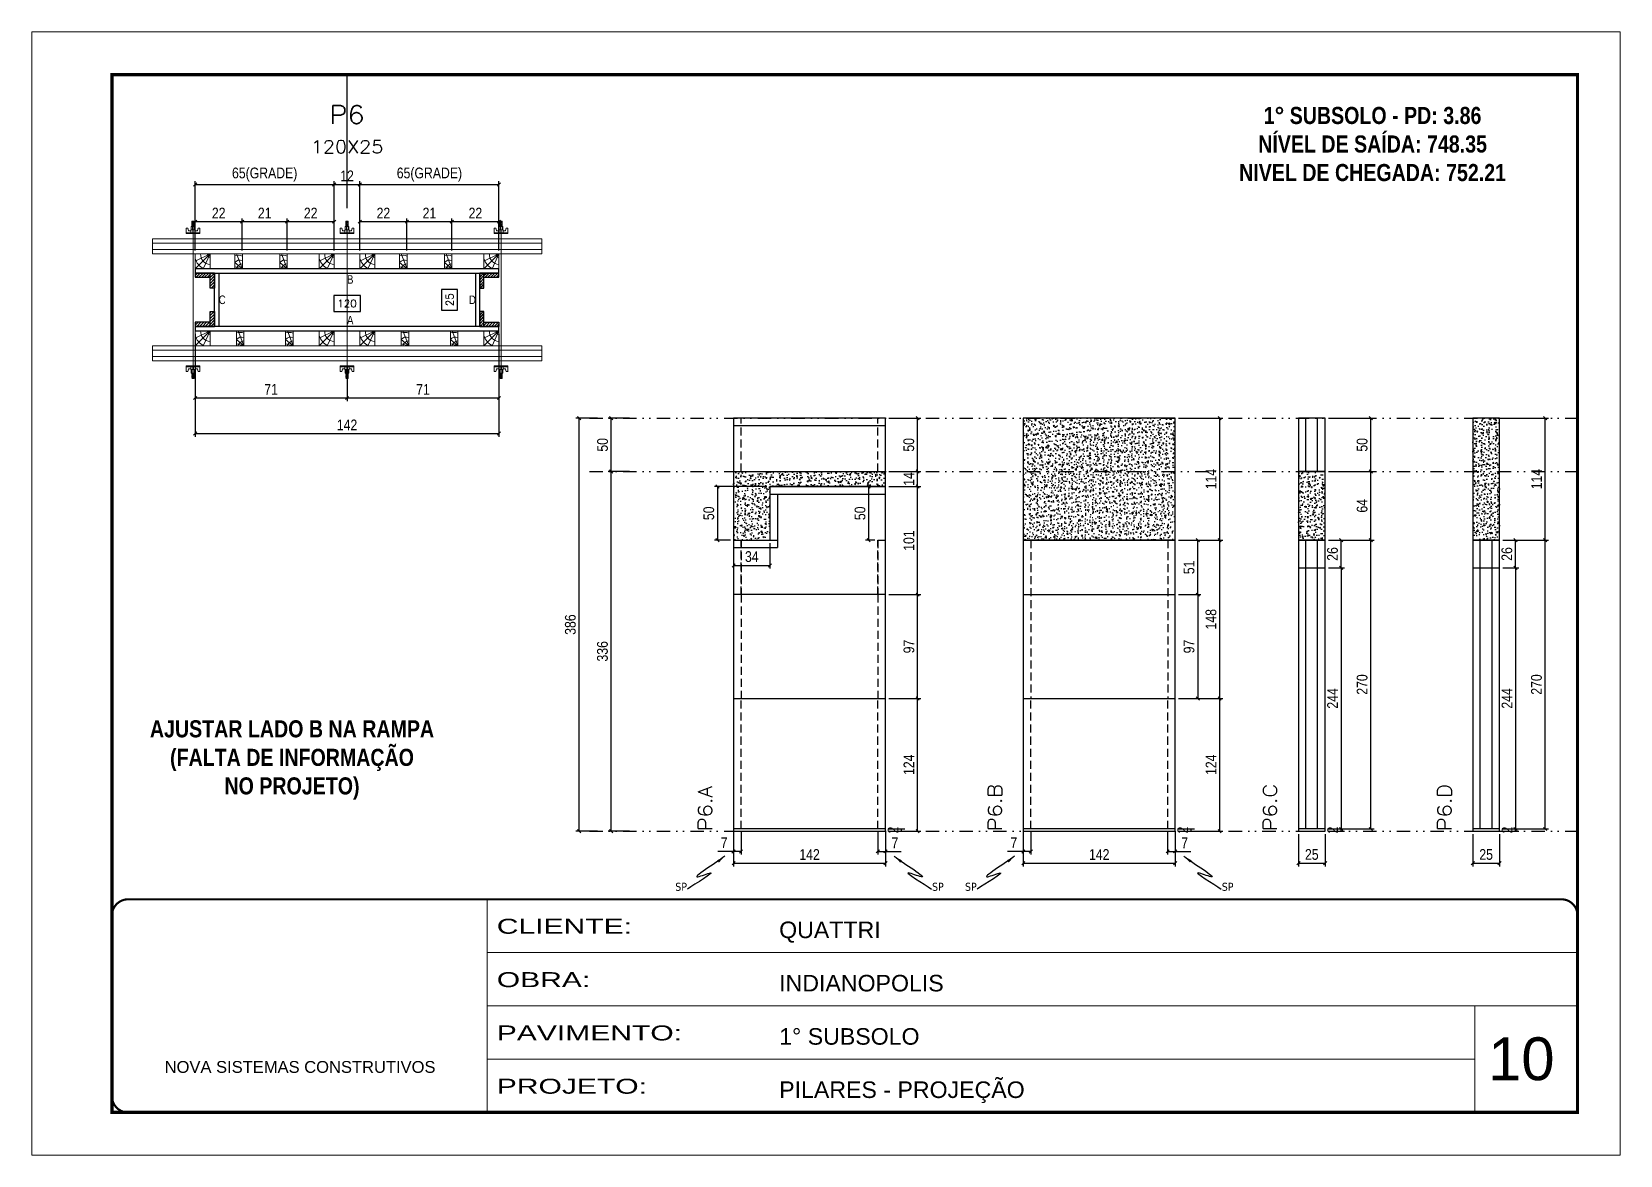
# Model space of a CAD drawing. Header units: millimetres. Extents: x 1945 to 8225, y 304 to 15137.
# Drawn here: x 3550 to 5035, y 11790 to 12840 of the extents above; entities that cross this region are included whole.
import ezdxf
from ezdxf.enums import TextEntityAlignment as Align

# ---------------------------------------------------------------- set-up
doc = ezdxf.new("R2010")
doc.units = ezdxf.units.MM
for name, pattern in [('CONTINUO', [0]), ('DASHED', [0.75, 0.5, -0.25]), ('DIVIDE2', [0.625, 0.25, -0.125, 0, -0.125, 0, -0.125]), ('HIDDEN', [0.375, 0.25, -0.125])]:
    doc.linetypes.add(name, pattern=pattern)
for name, color, linetype, lineweight in [('CARIMBO', 255, 'Continuous', 9), ('Folhas', 255, 'Continuous', 9), ('Hachura', 251, 'Continuous', 9), ('Madeira', 126, 'Continuous', 18), ('Perfil Metálico', 224, 'Continuous', 18), ('SARRAFO DE PRESSAO', 251, 'DASHED', 9), ('Texto Seção', 7, 'Continuous', 15)]:
    doc.layers.add(name, color=color, linetype=linetype, lineweight=lineweight)
for name, color, linetype in [('COTA', 241, 'Continuous'), ('NOMENCLATURA', 7, 'Continuous'), ('Nível', 160, 'Continuous'), ('Painéis', 200, 'Continuous'), ('PONTALETE', 7, 'Continuous'), ('SARR_2.2x7', 40, 'Continuous'), ('SARRAFO', 251, 'Continuous'), ('texto', 7, 'Continuous'), ('Texto de Titulo', 7, 'Continuous'), ('Texto Qtd Sarr', 242, 'Continuous')]:
    doc.layers.add(name, color=color, linetype=linetype)
doc.styles.add('ARIAL', font='arial.ttf')
doc.styles.add('COTA TECNICA', font='techl___.ttf', dxfattribs={"height": 10})
doc.styles.add('COTA TECNICA 2X', font='techl___.ttf', dxfattribs={"height": 10})
doc.styles.add('REGUA-120', font='ROMANS.shx', dxfattribs={"height": 15})
doc.styles.add('ROMANC', font='techb___.ttf', dxfattribs={"height": 2.5})
doc.styles.add('ROMANS', font='romans.shx')
doc.styles.get("Standard").update_dxf_attribs({"font": 'arial.ttf'})
doc.styles.add('Tecnologia', font='')
doc.styles.get('Tecnologia').set_extended_font_data('Forgotten Futurist')
doc.dimstyles.new('cotax2', dxfattribs={"dimtxt": 10, "dimasz": 3, "dimexe": 3, "dimexo": 3, "dimgap": 3, "dimtad": 1, "dimdec": 1, "dimlfac": 0.5, "dimzin": 12, "dimdsep": 46, "dimtxsty": 'COTA TECNICA 2X', "dimblk1": 'OBLIQUE', "dimblk2": 'OBLIQUE', "dimsah": 1, "dimcen": 0.9, "dimclrd": 256, "dimclre": 256, "dimclrt": 256, "dimadec": 1, "dimazin": 3, "dimtfac": 1, "dimtdec": 1, "dimtmove": 2, "dimatfit": 3, "dimfxl": 1, "dimtolj": 1, "dimtzin": 12, "dimarcsym": 0})
doc.dimstyles.new('PAINEL', dxfattribs={"dimtxt": 10, "dimasz": 3, "dimexe": 3, "dimexo": 3, "dimgap": 3, "dimtad": 1, "dimdec": 1, "dimzin": 12, "dimdsep": 46, "dimtxsty": 'COTA TECNICA', "dimblk1": 'OBLIQUE', "dimblk2": 'OBLIQUE', "dimsah": 1, "dimcen": 0.9, "dimclrd": 4, "dimclre": 4, "dimclrt": 240, "dimadec": 1, "dimazin": 3, "dimtfac": 1, "dimtdec": 1, "dimtmove": 0, "dimatfit": 3, "dimfxl": 1, "dimtolj": 1, "dimtzin": 12, "dimarcsym": 0})
doc.dimstyles.new('PAINEL-NOVA', dxfattribs={"dimtxt": 10, "dimasz": 3, "dimexe": 3, "dimexo": 3, "dimgap": 3, "dimtad": 1, "dimdec": 1, "dimzin": 12, "dimdsep": 46, "dimtxsty": 'COTA TECNICA', "dimblk1": 'OBLIQUE', "dimblk2": 'OBLIQUE', "dimsah": 1, "dimcen": 0.9, "dimclrd": 4, "dimclre": 4, "dimclrt": 240, "dimadec": 1, "dimazin": 3, "dimtfac": 1, "dimtdec": 1, "dimtix": 1, "dimtmove": 0, "dimatfit": 3, "dimfxl": 1, "dimtolj": 1, "dimtzin": 12, "dimarcsym": 0})
doc.dimstyles.new('SECÇÃO 2', dxfattribs={"dimtxt": 7, "dimasz": 6, "dimexe": 0.18, "dimexo": 2, "dimgap": -4, "dimtad": 3, "dimdec": 1, "dimlfac": 0.5, "dimzin": 12, "dimdsep": 46, "dimtxsty": 'ROMANS', "dimblk": 'ARCHTICK', "dimcen": 0.09, "dimse1": 1, "dimse2": 1, "dimsd1": 1, "dimsd2": 1, "dimclrd": 180, "dimclre": 5, "dimclrt": 1, "dimadec": 0, "dimazin": 3, "dimtfac": 1, "dimtdec": 1, "dimtofl": 0, "dimtmove": 0, "dimatfit": 3, "dimldrblk": 'ARCHTICK', "dimfxl": 1, "dimtolj": 1, "dimtzin": 0, "dimarcsym": 0})
doc.dimstyles.get("Standard").update_dxf_attribs({"dimtxt": 0.18, "dimasz": 0.18, "dimexe": 0.18, "dimexo": 0.0625, "dimgap": 0.09, "dimtad": 0, "dimtih": 1, "dimtoh": 1, "dimdec": 4, "dimzin": 0, "dimdsep": 46, "dimtxsty": 'Standard', "dimcen": 0.09, "dimadec": 0, "dimazin": 0, "dimtfac": 1, "dimtdec": 4, "dimtofl": 0, "dimtmove": 0, "dimatfit": 3, "dimfxl": 1, "dimtolj": 1, "dimtzin": 0, "dimarcsym": 0})
pattern_1 = [(51, (7510.855, 13677.524), (9.121755, -0.637855), [0.9525, -10.4775]), (356, (7510.855, 13677.524), (-1.928623, 9.520633), [0.762, -8.38203]), (101.45144, (7511.615, 13677.471), (7.193132, 8.882778), [0.8095, -8.904512]), (47.1842, (7510.811, 13680.064), (13.588575, -1.865247), [1.42875, -15.71625]), (97.63556, (7511.943, 13679.908), (11.65249, 12.576586), [1.21425, -13.35678]), (352.18415, (7510.81, 13680.064), (11.65249, 12.576586), [1.143, -12.572987]), (22, (7512.0915, 13679.451), (7.668804, -4.98018), [0.9525, -10.4775]), (327, (7512.0915, 13679.451), (2.928905, 9.261925), [0.762, -8.382]), (72.45145, (7512.731, 13679.036), (10.597708, 4.281746), [0.8095, -8.904497]), (38.5, (7510.855, 13677.524), (0.0806222, 4.2298032), [0, -8.2804, 0, -8.509, 0, -8.41375]), (8.5, (7510.855, 13677.524), (3.2530547, 5.066574), [0, -4.8514, 0, -8.0899, 0, -3.20675]), (328.5, (7508.0233, 13677.4746), (6.7834962, -0.1680745), [0, -3.175, 0, -9.906, 0, -13.1445]), (318.5, (7506.7535, 13677.4524), (7.383143, 1.400391), [0, -4.1275, 0, -6.5786, 0, -9.3345])]
pattern_2 = [(46, (3804.5105, 12424.4742), (-1.370342, 1.323324), [])]

msp = doc.modelspace()

# ---------------------------------------------------------------- texts
at = {"layer": 'CARIMBO', "style": 'ARIAL'}
msp.add_text('10', height=40, dxfattribs=at).set_placement((4911.22, 11860.1))
at = {"layer": 'NOMENCLATURA', "linetype": 'Continuous', "ltscale": 30, "width": 0.8}
for s, p in [('B', (3844.51, 12604.47)), ('C', (3724.51, 12585.47)), ('D', (3958.51, 12585.47)), ('A', (3844.51, 12566.47))]:
    msp.add_text(s, height=8, dxfattribs=at).set_placement(p)
at = {"layer": 'NOMENCLATURA', "color": 2, "char_height": 16, "attachment_point": 2, "style": 'ROMANC'}
for s, insert in [('1° SUBSOLO - PD: 3.86\\PNÍVEL DE SAÍDA: 748.35\\PNIVEL DE CHEGADA: 752.21', (4803.25, 12769.75)), ('AJUSTAR LADO B NA RAMPA^J(FALTA DE INFORMAÇÃO^JNO PROJETO)', (3793.04, 12196.49))]:
    msp.add_mtext_dynamic_manual_height_columns(s, width=449.0761, gutter_width=1, heights=[0], dxfattribs=dict(at, insert=insert))
at = {"layer": 'Texto Seção', "style": 'REGUA-120', "width": 1.1}
for s, p in [('P6.A', (4185.85, 12092.92)), ('P6.B', (4456.71, 12092.92)), ('P6.C', (4713.86, 12092.92)), ('P6.D', (4876.92, 12092.92))]:
    msp.add_text(s, height=13, rotation=90, dxfattribs=at).set_placement(p)

# ---------------------------------------------------------------- blocks, each defined once
blk = doc.blocks.new('9999999999')
at = {"color": 30, "linetype": 'CONTINUO'}
for p, q in [((98564.6, 34230.2), (98564.6, 34429.4)), ((98564.6, 34379.6), (99584, 34379.6)), ((98564.6, 34329.8), (99488, 34329.8)), ((99584, 34329.8), (99488, 34329.8)), ((99488, 34329.8), (99488, 34230.2)), ((98564.6, 34280), (99488, 34280))]:
    blk.add_line(p, q, dxfattribs=at)
at = {"color": 30, "linetype": 'CONTINUO', "const_width": 2}
blk.add_lwpolyline([(99584, 34230.2), (99584, 34414.4, 0.414214), (99569, 34429.4), (98229, 34429.4, 0.414214), (98214, 34414.4), (98214, 34245.2, 0.414214), (98229, 34230.2), (99584, 34230.2)], format="xyb", dxfattribs=at)
at = {"layer": 'Folhas'}
blk.add_lwpolyline([(98139, 34190.2), (99624, 34190.2), (99624, 35240.2), (98139, 35240.2)], close=True, dxfattribs=at)
at = {"layer": 'Folhas', "color": 30, "const_width": 3}
blk.add_lwpolyline([(98214, 34230.2), (99584, 34230.2), (99584, 35200.2), (98214, 35200.2)], close=True, dxfattribs=at)
at = {"color": 7, "linetype": 'Continuous', "ltscale": 5, "style": 'ARIAL'}
for s, height, p in [('QUATTRI', 15.48, (98837.7, 34393.1)), ('INDIANOPOLIS', 15.483, (98837.7, 34343.3)), ('1° SUBSOLO', 15.48, (98837.7, 34293.5)), ('NOVA SISTEMAS CONSTRUTIVOS', 11.059, (98263.2, 34267.2)), ('PILARES - PROJEÇÃO', 15.483, (98837.7, 34243.7))]:
    blk.add_text(s, height=height, dxfattribs=at).set_placement(p)
at = {"layer": 'Folhas', "color": 7, "style": 'Tecnologia', "width": 1.5}
for s, p in [('CLIENTE:', (98573.7, 34397.2)), ('OBRA:', (98573.7, 34347.3)), ('PAVIMENTO:', (98573.7, 34297.5)), ('PROJETO:', (98573.7, 34247.7))]:
    blk.add_text(s, height=14, dxfattribs=at).set_placement(p)
blk = doc.blocks.new('_Oblique')
at = {"color": 0, "linetype": 'ByBlock', "lineweight": -2}
blk.add_line((-0.5, -0.5), (0.5, 0.5), dxfattribs=at)
blk = doc.blocks.new('*D56')
at = {"layer": 'COTA', "color": 4, "linetype": 'Continuous', "lineweight": -2, "ltscale": 30, "transparency": 16777216}
for p, q in [((4108.5, 12428.9), (4088.5, 12428.9)), ((4091.5, 12092.9), (4091.5, 12428.9)), ((4108.5, 12092.9), (4088.5, 12092.9))]:
    blk.add_line(p, q, dxfattribs=at)
at = {"layer": 'Defpoints', "color": 0, "linetype": 'Continuous', "ltscale": 30, "transparency": 16777216}
for p in [(4091.5, 12428.9), (4111.5, 12428.9), (4111.5, 12092.9)]:
    blk.add_point(p, dxfattribs=at)
at = {"layer": 'COTA', "color": 4, "linetype": 'Continuous', "lineweight": -2, "ltscale": 30, "transparency": 16777216, "xscale": 3, "yscale": 3, "zscale": 3}
for p, rotation in [((4091.5, 12428.9), 90), ((4091.5, 12092.9), 270)]:
    blk.add_blockref('_Oblique', p, dxfattribs=dict(at, rotation=rotation))
at = {"layer": 'COTA', "color": 240, "linetype": 'Continuous', "ltscale": 30, "transparency": 16777216, "insert": (4083.3, 12260.9), "char_height": 10, "attachment_point": 5, "rotation": 90, "style": 'COTA TECNICA'}
blk.add_mtext('\\A1;336', dxfattribs=at)
blk = doc.blocks.new('*D57')
at = {"layer": 'COTA', "color": 4, "linetype": 'Continuous', "lineweight": -2, "ltscale": 30, "transparency": 16777216}
for p, q in [((4108.5, 12478.9), (4088.5, 12478.9)), ((4091.5, 12428.9), (4091.5, 12478.9)), ((4108.5, 12428.9), (4088.5, 12428.9))]:
    blk.add_line(p, q, dxfattribs=at)
at = {"layer": 'Defpoints', "color": 0, "linetype": 'Continuous', "ltscale": 30, "transparency": 16777216}
for p in [(4091.5, 12478.9), (4111.5, 12478.9), (4111.5, 12428.9)]:
    blk.add_point(p, dxfattribs=at)
at = {"layer": 'COTA', "color": 4, "linetype": 'Continuous', "lineweight": -2, "ltscale": 30, "transparency": 16777216, "xscale": 3, "yscale": 3, "zscale": 3}
for p, rotation in [((4091.5, 12478.9), 90), ((4091.5, 12428.9), 270)]:
    blk.add_blockref('_Oblique', p, dxfattribs=dict(at, rotation=rotation))
at = {"layer": 'COTA', "color": 240, "linetype": 'Continuous', "ltscale": 30, "transparency": 16777216, "insert": (4083.4, 12453.9), "char_height": 10, "attachment_point": 5, "rotation": 90, "style": 'COTA TECNICA'}
blk.add_mtext('\\A1;50', dxfattribs=at)
blk = doc.blocks.new('*D58')
at = {"layer": 'COTA', "color": 4, "linetype": 'Continuous', "lineweight": -2, "ltscale": 30, "transparency": 16777216}
for p, q in [((4078.5, 12478.9), (4058.5, 12478.9)), ((4061.5, 12092.9), (4061.5, 12478.9)), ((4078.5, 12092.9), (4058.5, 12092.9))]:
    blk.add_line(p, q, dxfattribs=at)
at = {"layer": 'Defpoints', "color": 0, "linetype": 'Continuous', "ltscale": 30, "transparency": 16777216}
for p in [(4061.5, 12478.9), (4081.5, 12478.9), (4081.5, 12092.9)]:
    blk.add_point(p, dxfattribs=at)
at = {"layer": 'COTA', "color": 4, "linetype": 'Continuous', "lineweight": -2, "ltscale": 30, "transparency": 16777216, "xscale": 3, "yscale": 3, "zscale": 3}
for p, rotation in [((4061.5, 12478.9), 90), ((4061.5, 12092.9), 270)]:
    blk.add_blockref('_Oblique', p, dxfattribs=dict(at, rotation=rotation))
at = {"layer": 'COTA', "color": 240, "linetype": 'Continuous', "ltscale": 30, "transparency": 16777216, "insert": (4053.3, 12285.9), "char_height": 10, "attachment_point": 5, "rotation": 90, "style": 'COTA TECNICA'}
blk.add_mtext('\\A1;386', dxfattribs=at)
blk = doc.blocks.new('*D59')
at = {"layer": 'COTA', "color": 4, "linetype": 'Continuous', "lineweight": -2, "ltscale": 30, "transparency": 16777216}
for p, q in [((4621.7, 12313.9), (4642.8, 12313.9)), ((4639.8, 12313.9), (4639.8, 12216.9)), ((4621.7, 12216.9), (4642.8, 12216.9))]:
    blk.add_line(p, q, dxfattribs=at)
at = {"layer": 'Defpoints', "color": 0, "linetype": 'Continuous', "ltscale": 30, "transparency": 16777216}
for p in [(4618.7, 12313.9), (4618.7, 12216.9), (4639.8, 12216.9)]:
    blk.add_point(p, dxfattribs=at)
at = {"layer": 'COTA', "color": 4, "linetype": 'Continuous', "lineweight": -2, "ltscale": 30, "transparency": 16777216, "xscale": 3, "yscale": 3, "zscale": 3}
for p, rotation in [((4639.8, 12313.9), 90), ((4639.8, 12216.9), 270)]:
    blk.add_blockref('_Oblique', p, dxfattribs=dict(at, rotation=rotation))
at = {"layer": 'COTA', "color": 240, "linetype": 'Continuous', "ltscale": 30, "transparency": 16777216, "insert": (4631.7, 12265.4), "char_height": 10, "attachment_point": 5, "rotation": 90, "style": 'COTA TECNICA'}
blk.add_mtext('\\A1;97', dxfattribs=at)
blk = doc.blocks.new('*D60')
at = {"layer": 'COTA', "color": 4, "linetype": 'Continuous', "lineweight": -2, "ltscale": 30, "transparency": 16777216}
for p, q in [((4621.7, 12364.9), (4642.8, 12364.9)), ((4639.8, 12313.9), (4639.8, 12364.9)), ((4621.7, 12313.9), (4642.8, 12313.9))]:
    blk.add_line(p, q, dxfattribs=at)
at = {"layer": 'Defpoints', "color": 0, "linetype": 'Continuous', "ltscale": 30, "transparency": 16777216}
for p in [(4618.7, 12364.9), (4639.8, 12364.9), (4618.7, 12313.9)]:
    blk.add_point(p, dxfattribs=at)
at = {"layer": 'COTA', "color": 4, "linetype": 'Continuous', "lineweight": -2, "ltscale": 30, "transparency": 16777216, "xscale": 3, "yscale": 3, "zscale": 3}
for p, rotation in [((4639.8, 12364.9), 90), ((4639.8, 12313.9), 270)]:
    blk.add_blockref('_Oblique', p, dxfattribs=dict(at, rotation=rotation))
at = {"layer": 'COTA', "color": 240, "linetype": 'Continuous', "ltscale": 30, "transparency": 16777216, "insert": (4631.7, 12339.4), "char_height": 10, "attachment_point": 5, "rotation": 90, "style": 'COTA TECNICA'}
blk.add_mtext('\\A1;51', dxfattribs=at)
blk = doc.blocks.new('*D61')
at = {"layer": 'COTA', "color": 4, "linetype": 'Continuous', "lineweight": -2, "ltscale": 30, "transparency": 16777216}
for p, q in [((4761.9, 12338.9), (4776.9, 12338.9)), ((4773.9, 12338.9), (4773.9, 12094.9)), ((4761.9, 12094.9), (4776.9, 12094.9))]:
    blk.add_line(p, q, dxfattribs=at)
at = {"layer": 'Defpoints', "color": 0, "linetype": 'Continuous', "ltscale": 30, "transparency": 16777216}
for p in [(4758.9, 12338.9), (4758.9, 12094.9), (4773.9, 12094.9)]:
    blk.add_point(p, dxfattribs=at)
at = {"layer": 'COTA', "color": 4, "linetype": 'Continuous', "lineweight": -2, "ltscale": 30, "transparency": 16777216, "xscale": 3, "yscale": 3, "zscale": 3}
for p, rotation in [((4773.9, 12338.9), 90), ((4773.9, 12094.9), 270)]:
    blk.add_blockref('_Oblique', p, dxfattribs=dict(at, rotation=rotation))
at = {"layer": 'COTA', "color": 240, "linetype": 'Continuous', "ltscale": 30, "transparency": 16777216, "insert": (4765.8, 12216.9), "char_height": 10, "attachment_point": 5, "rotation": 90, "style": 'COTA TECNICA'}
blk.add_mtext('\\A1;244', dxfattribs=at)
blk = doc.blocks.new('*D62')
at = {"layer": 'COTA', "color": 4, "linetype": 'Continuous', "lineweight": -2, "ltscale": 30, "transparency": 16777216}
for p, q in [((4761.9, 12364.9), (4776.9, 12364.9)), ((4773.9, 12338.9), (4773.9, 12364.9)), ((4761.9, 12338.9), (4776.9, 12338.9))]:
    blk.add_line(p, q, dxfattribs=at)
at = {"layer": 'Defpoints', "color": 0, "linetype": 'Continuous', "ltscale": 30, "transparency": 16777216}
for p in [(4758.9, 12364.9), (4773.9, 12364.9), (4758.9, 12338.9)]:
    blk.add_point(p, dxfattribs=at)
at = {"layer": 'COTA', "color": 4, "linetype": 'Continuous', "lineweight": -2, "ltscale": 30, "transparency": 16777216, "xscale": 3, "yscale": 3, "zscale": 3}
for p, rotation in [((4773.9, 12364.9), 90), ((4773.9, 12338.9), 270)]:
    blk.add_blockref('_Oblique', p, dxfattribs=dict(at, rotation=rotation))
at = {"layer": 'COTA', "color": 240, "linetype": 'Continuous', "ltscale": 30, "transparency": 16777216, "insert": (4765.8, 12351.9), "char_height": 10, "attachment_point": 5, "rotation": 90, "style": 'COTA TECNICA'}
blk.add_mtext('\\A1;26', dxfattribs=at)
blk = doc.blocks.new('*D63')
at = {"layer": 'COTA', "color": 4, "linetype": 'Continuous', "lineweight": -2, "ltscale": 30, "transparency": 16777216}
for p, q in [((4924.9, 12338.9), (4939.9, 12338.9)), ((4936.9, 12338.9), (4936.9, 12094.9)), ((4924.9, 12094.9), (4939.9, 12094.9))]:
    blk.add_line(p, q, dxfattribs=at)
at = {"layer": 'Defpoints', "color": 0, "linetype": 'Continuous', "ltscale": 30, "transparency": 16777216}
for p in [(4921.9, 12338.9), (4921.9, 12094.9), (4936.9, 12094.9)]:
    blk.add_point(p, dxfattribs=at)
at = {"layer": 'COTA', "color": 4, "linetype": 'Continuous', "lineweight": -2, "ltscale": 30, "transparency": 16777216, "xscale": 3, "yscale": 3, "zscale": 3}
for p, rotation in [((4936.9, 12338.9), 90), ((4936.9, 12094.9), 270)]:
    blk.add_blockref('_Oblique', p, dxfattribs=dict(at, rotation=rotation))
at = {"layer": 'COTA', "color": 240, "linetype": 'Continuous', "ltscale": 30, "transparency": 16777216, "insert": (4928.9, 12216.9), "char_height": 10, "attachment_point": 5, "rotation": 90, "style": 'COTA TECNICA'}
blk.add_mtext('\\A1;244', dxfattribs=at)
blk = doc.blocks.new('*D64')
at = {"layer": 'COTA', "color": 4, "linetype": 'Continuous', "lineweight": -2, "ltscale": 30, "transparency": 16777216}
for p, q in [((4924.9, 12364.9), (4939.9, 12364.9)), ((4936.9, 12338.9), (4936.9, 12364.9)), ((4924.9, 12338.9), (4939.9, 12338.9))]:
    blk.add_line(p, q, dxfattribs=at)
at = {"layer": 'Defpoints', "color": 0, "linetype": 'Continuous', "ltscale": 30, "transparency": 16777216}
for p in [(4921.9, 12364.9), (4936.9, 12364.9), (4921.9, 12338.9)]:
    blk.add_point(p, dxfattribs=at)
at = {"layer": 'COTA', "color": 4, "linetype": 'Continuous', "lineweight": -2, "ltscale": 30, "transparency": 16777216, "xscale": 3, "yscale": 3, "zscale": 3}
for p, rotation in [((4936.9, 12364.9), 90), ((4936.9, 12338.9), 270)]:
    blk.add_blockref('_Oblique', p, dxfattribs=dict(at, rotation=rotation))
at = {"layer": 'COTA', "color": 240, "linetype": 'Continuous', "ltscale": 30, "transparency": 16777216, "insert": (4928.8, 12351.9), "char_height": 10, "attachment_point": 5, "rotation": 90, "style": 'COTA TECNICA'}
blk.add_mtext('\\A1;26', dxfattribs=at)
blk = doc.blocks.new('*D65')
at = {"layer": 'COTA', "color": 4, "linetype": 'Continuous', "lineweight": -2, "ltscale": 30, "transparency": 16777216}
for p, q in [((4350.9, 12094.9), (4365.9, 12094.9)), ((4350.9, 12092.9), (4365.9, 12092.9)), ((4362.9, 12092.9), (4362.9, 12094.9))]:
    blk.add_line(p, q, dxfattribs=at)
at = {"layer": 'Defpoints', "color": 0, "linetype": 'Continuous', "ltscale": 30, "transparency": 16777216}
for p in [(4347.9, 12094.9), (4347.9, 12092.9), (4362.9, 12094.9)]:
    blk.add_point(p, dxfattribs=at)
at = {"layer": 'COTA', "color": 240, "linetype": 'Continuous', "ltscale": 30, "transparency": 16777216, "insert": (4354.9, 12093.9), "char_height": 10, "attachment_point": 5, "rotation": 90, "style": 'COTA TECNICA'}
blk.add_mtext('\\A1;2', dxfattribs=at)
blk = doc.blocks.new('*D66')
at = {"layer": 'COTA', "color": 4, "linetype": 'Continuous', "lineweight": -2, "ltscale": 30, "transparency": 16777216}
for p, q in [((4350.9, 12313.9), (4380.9, 12313.9)), ((4377.9, 12216.9), (4377.9, 12313.9)), ((4350.9, 12216.9), (4380.9, 12216.9))]:
    blk.add_line(p, q, dxfattribs=at)
at = {"layer": 'Defpoints', "color": 0, "linetype": 'Continuous', "ltscale": 30, "transparency": 16777216}
for p in [(4347.9, 12313.9), (4377.9, 12313.9), (4347.9, 12216.9)]:
    blk.add_point(p, dxfattribs=at)
at = {"layer": 'COTA', "color": 4, "linetype": 'Continuous', "lineweight": -2, "ltscale": 30, "transparency": 16777216, "xscale": 3, "yscale": 3, "zscale": 3}
for p, rotation in [((4377.9, 12313.9), 90), ((4377.9, 12216.9), 270)]:
    blk.add_blockref('_Oblique', p, dxfattribs=dict(at, rotation=rotation))
at = {"layer": 'COTA', "color": 240, "linetype": 'Continuous', "ltscale": 30, "transparency": 16777216, "insert": (4369.8, 12265.4), "char_height": 10, "attachment_point": 5, "rotation": 90, "style": 'COTA TECNICA'}
blk.add_mtext('\\A1;97', dxfattribs=at)
blk = doc.blocks.new('*D67')
at = {"layer": 'COTA', "color": 4, "linetype": 'Continuous', "lineweight": -2, "ltscale": 30, "transparency": 16777216}
for p, q in [((4350.9, 12414.9), (4380.9, 12414.9)), ((4377.9, 12313.9), (4377.9, 12414.9)), ((4350.9, 12313.9), (4380.9, 12313.9))]:
    blk.add_line(p, q, dxfattribs=at)
at = {"layer": 'Defpoints', "color": 0, "linetype": 'Continuous', "ltscale": 30, "transparency": 16777216}
for p in [(4347.9, 12414.9), (4377.9, 12414.9), (4347.9, 12313.9)]:
    blk.add_point(p, dxfattribs=at)
at = {"layer": 'COTA', "color": 4, "linetype": 'Continuous', "lineweight": -2, "ltscale": 30, "transparency": 16777216, "xscale": 3, "yscale": 3, "zscale": 3}
for p, rotation in [((4377.9, 12414.9), 90), ((4377.9, 12313.9), 270)]:
    blk.add_blockref('_Oblique', p, dxfattribs=dict(at, rotation=rotation))
at = {"layer": 'COTA', "color": 240, "linetype": 'Continuous', "ltscale": 30, "transparency": 16777216, "insert": (4369.8, 12364.4), "char_height": 10, "attachment_point": 5, "rotation": 90, "style": 'COTA TECNICA'}
blk.add_mtext('\\A1;101', dxfattribs=at)
blk = doc.blocks.new('*D68')
at = {"layer": 'COTA', "color": 4, "linetype": 'Continuous', "lineweight": -2, "ltscale": 30, "transparency": 16777216}
for p, q in [((4350.9, 12428.9), (4380.9, 12428.9)), ((4350.9, 12414.9), (4380.9, 12414.9)), ((4377.9, 12414.9), (4377.9, 12428.9))]:
    blk.add_line(p, q, dxfattribs=at)
at = {"layer": 'Defpoints', "color": 0, "linetype": 'Continuous', "ltscale": 30, "transparency": 16777216}
for p in [(4347.9, 12428.9), (4347.9, 12414.9), (4377.9, 12428.9)]:
    blk.add_point(p, dxfattribs=at)
at = {"layer": 'COTA', "color": 240, "linetype": 'Continuous', "ltscale": 30, "transparency": 16777216, "insert": (4369.8, 12421.9), "char_height": 10, "attachment_point": 5, "rotation": 90, "style": 'COTA TECNICA'}
blk.add_mtext('\\A1;14', dxfattribs=at)
blk = doc.blocks.new('*D69')
at = {"layer": 'COTA', "color": 4, "linetype": 'Continuous', "lineweight": -2, "ltscale": 30, "transparency": 16777216}
for p, q in [((4350.9, 12478.9), (4380.9, 12478.9)), ((4377.9, 12428.9), (4377.9, 12478.9)), ((4350.9, 12428.9), (4380.9, 12428.9))]:
    blk.add_line(p, q, dxfattribs=at)
at = {"layer": 'Defpoints', "color": 0, "linetype": 'Continuous', "ltscale": 30, "transparency": 16777216}
for p in [(4347.9, 12478.9), (4377.9, 12478.9), (4347.9, 12428.9)]:
    blk.add_point(p, dxfattribs=at)
at = {"layer": 'COTA', "color": 4, "linetype": 'Continuous', "lineweight": -2, "ltscale": 30, "transparency": 16777216, "xscale": 3, "yscale": 3, "zscale": 3}
for p, rotation in [((4377.9, 12478.9), 90), ((4377.9, 12428.9), 270)]:
    blk.add_blockref('_Oblique', p, dxfattribs=dict(at, rotation=rotation))
at = {"layer": 'COTA', "color": 240, "linetype": 'Continuous', "ltscale": 30, "transparency": 16777216, "insert": (4369.7, 12453.9), "char_height": 10, "attachment_point": 5, "rotation": 90, "style": 'COTA TECNICA'}
blk.add_mtext('\\A1;50', dxfattribs=at)
blk = doc.blocks.new('*D70')
at = {"layer": 'COTA', "color": 4, "linetype": 'Continuous', "lineweight": -2, "ltscale": 30, "transparency": 16777216}
for p, q in [((4350.9, 12216.9), (4380.9, 12216.9)), ((4377.9, 12092.9), (4377.9, 12216.9)), ((4350.9, 12092.9), (4380.9, 12092.9))]:
    blk.add_line(p, q, dxfattribs=at)
at = {"layer": 'Defpoints', "color": 0, "linetype": 'Continuous', "ltscale": 30, "transparency": 16777216}
for p in [(4347.9, 12216.9), (4377.9, 12216.9), (4347.9, 12092.9)]:
    blk.add_point(p, dxfattribs=at)
at = {"layer": 'COTA', "color": 4, "linetype": 'Continuous', "lineweight": -2, "ltscale": 30, "transparency": 16777216, "xscale": 3, "yscale": 3, "zscale": 3}
for p, rotation in [((4377.9, 12216.9), 90), ((4377.9, 12092.9), 270)]:
    blk.add_blockref('_Oblique', p, dxfattribs=dict(at, rotation=rotation))
at = {"layer": 'COTA', "color": 240, "linetype": 'Continuous', "ltscale": 30, "transparency": 16777216, "insert": (4369.8, 12154.9), "char_height": 10, "attachment_point": 5, "rotation": 90, "style": 'COTA TECNICA'}
blk.add_mtext('\\A1;124', dxfattribs=at)
blk = doc.blocks.new('*D71')
at = {"layer": 'COTA', "color": 4, "linetype": 'Continuous', "lineweight": -2, "ltscale": 30, "transparency": 16777216}
for p, q in [((4205.9, 12089.9), (4205.9, 12059.9)), ((4347.9, 12089.9), (4347.9, 12059.9)), ((4205.9, 12062.9), (4347.9, 12062.9))]:
    blk.add_line(p, q, dxfattribs=at)
at = {"layer": 'Defpoints', "color": 0, "linetype": 'Continuous', "ltscale": 30, "transparency": 16777216}
for p in [(4205.9, 12092.9), (4347.9, 12092.9), (4347.9, 12062.9)]:
    blk.add_point(p, dxfattribs=at)
at = {"layer": 'COTA', "color": 4, "linetype": 'Continuous', "lineweight": -2, "ltscale": 30, "transparency": 16777216, "xscale": 3, "yscale": 3, "zscale": 3, "rotation": 180}
blk.add_blockref('_Oblique', (4205.9, 12062.9), dxfattribs=at)
at = {"layer": 'COTA', "color": 4, "linetype": 'Continuous', "lineweight": -2, "ltscale": 30, "transparency": 16777216, "xscale": 3, "yscale": 3, "zscale": 3}
blk.add_blockref('_Oblique', (4347.9, 12062.9), dxfattribs=at)
at = {"layer": 'COTA', "color": 240, "linetype": 'Continuous', "ltscale": 30, "transparency": 16777216, "insert": (4276.9, 12071), "char_height": 10, "attachment_point": 5, "style": 'COTA TECNICA'}
blk.add_mtext('\\A1;142', dxfattribs=at)
blk = doc.blocks.new('*D25')
at = {"layer": 'COTA', "color": 4, "linetype": 'ByBlock', "lineweight": -2, "transparency": 16777216}
for p, q in [((4967.6, 7361.8), (4967.6, 7339.8)), ((4974.6, 7361.8), (4974.6, 7339.8)), ((4967.6, 7342.8), (4952.9, 7342.8)), ((4974.6, 7342.8), (4967.6, 7342.8))]:
    blk.add_line(p, q, dxfattribs=at)
at = {"layer": 'Defpoints', "color": 0, "linetype": 'ByBlock', "transparency": 16777216}
for p in [(4967.6, 7364.8), (4974.6, 7364.8), (4967.6, 7342.8)]:
    blk.add_point(p, dxfattribs=at)
at = {"layer": 'COTA', "color": 4, "linetype": 'ByBlock', "lineweight": -2, "transparency": 16777216, "xscale": 3, "yscale": 3, "zscale": 3, "rotation": 180}
blk.add_blockref('_Oblique', (4967.6, 7342.8), dxfattribs=at)
at = {"layer": 'COTA', "color": 4, "linetype": 'ByBlock', "lineweight": -2, "transparency": 16777216, "xscale": 3, "yscale": 3, "zscale": 3}
blk.add_blockref('_Oblique', (4974.6, 7342.8), dxfattribs=at)
at = {"layer": 'COTA', "color": 240, "linetype": 'ByBlock', "transparency": 16777216, "insert": (4958.8, 7350.9), "char_height": 10, "attachment_point": 5, "style": 'COTA TECNICA'}
blk.add_mtext('\\A1;7', dxfattribs=at)
blk = doc.blocks.new('*D27')
at = {"layer": 'COTA', "color": 4, "linetype": 'ByBlock', "lineweight": -2, "transparency": 16777216}
for p, q in [((131596, 29930.8), (131596, 29908.7)), ((131603, 29930.7), (131603, 29908.7)), ((131596, 29911.7), (131603, 29911.7)), ((131603, 29911.7), (131617.8, 29911.7))]:
    blk.add_line(p, q, dxfattribs=at)
at = {"layer": 'Defpoints', "color": 0, "linetype": 'ByBlock', "transparency": 16777216}
for p in [(131596, 29933.8), (131603, 29933.7), (131603, 29911.7)]:
    blk.add_point(p, dxfattribs=at)
at = {"layer": 'COTA', "color": 4, "linetype": 'ByBlock', "lineweight": -2, "transparency": 16777216, "xscale": 3, "yscale": 3, "zscale": 3, "rotation": 180}
blk.add_blockref('_Oblique', (131596, 29911.7), dxfattribs=at)
at = {"layer": 'COTA', "color": 4, "linetype": 'ByBlock', "lineweight": -2, "transparency": 16777216, "xscale": 3, "yscale": 3, "zscale": 3}
blk.add_blockref('_Oblique', (131603, 29911.7), dxfattribs=at)
at = {"layer": 'COTA', "color": 240, "linetype": 'ByBlock', "transparency": 16777216, "insert": (131611.9, 29919.7), "char_height": 10, "attachment_point": 5, "style": 'COTA TECNICA'}
blk.add_mtext('\\A1;7', dxfattribs=at)
blk = doc.blocks.new('*D72')
at = {"layer": 'COTA', "color": 4, "linetype": 'Continuous', "lineweight": -2, "ltscale": 30, "transparency": 16777216}
for p, q in [((4621.7, 12094.9), (4636.7, 12094.9)), ((4621.7, 12092.9), (4636.7, 12092.9)), ((4633.7, 12092.9), (4633.7, 12094.9))]:
    blk.add_line(p, q, dxfattribs=at)
at = {"layer": 'Defpoints', "color": 0, "linetype": 'Continuous', "ltscale": 30, "transparency": 16777216}
for p in [(4618.7, 12094.9), (4618.7, 12092.9), (4633.7, 12094.9)]:
    blk.add_point(p, dxfattribs=at)
at = {"layer": 'COTA', "color": 240, "linetype": 'Continuous', "ltscale": 30, "transparency": 16777216, "insert": (4625.7, 12093.9), "char_height": 10, "attachment_point": 5, "rotation": 90, "style": 'COTA TECNICA'}
blk.add_mtext('\\A1;2', dxfattribs=at)
blk = doc.blocks.new('*D73')
at = {"layer": 'COTA', "color": 4, "linetype": 'Continuous', "lineweight": -2, "ltscale": 30, "transparency": 16777216}
for p, q in [((4621.7, 12364.9), (4663.3, 12364.9)), ((4660.3, 12216.9), (4660.3, 12364.9)), ((4621.7, 12216.9), (4663.3, 12216.9))]:
    blk.add_line(p, q, dxfattribs=at)
at = {"layer": 'Defpoints', "color": 0, "linetype": 'Continuous', "ltscale": 30, "transparency": 16777216}
for p in [(4618.7, 12364.9), (4660.3, 12364.9), (4618.7, 12216.9)]:
    blk.add_point(p, dxfattribs=at)
at = {"layer": 'COTA', "color": 4, "linetype": 'Continuous', "lineweight": -2, "ltscale": 30, "transparency": 16777216, "xscale": 3, "yscale": 3, "zscale": 3}
for p, rotation in [((4660.3, 12364.9), 90), ((4660.3, 12216.9), 270)]:
    blk.add_blockref('_Oblique', p, dxfattribs=dict(at, rotation=rotation))
at = {"layer": 'COTA', "color": 240, "linetype": 'Continuous', "ltscale": 30, "transparency": 16777216, "insert": (4652.2, 12290.9), "char_height": 10, "attachment_point": 5, "rotation": 90, "style": 'COTA TECNICA'}
blk.add_mtext('\\A1;148', dxfattribs=at)
blk = doc.blocks.new('*D74')
at = {"layer": 'COTA', "color": 4, "linetype": 'Continuous', "lineweight": -2, "ltscale": 30, "transparency": 16777216}
for p, q in [((4621.7, 12478.9), (4663.3, 12478.9)), ((4660.3, 12364.9), (4660.3, 12478.9)), ((4621.7, 12364.9), (4663.3, 12364.9))]:
    blk.add_line(p, q, dxfattribs=at)
at = {"layer": 'Defpoints', "color": 0, "linetype": 'Continuous', "ltscale": 30, "transparency": 16777216}
for p in [(4618.7, 12478.9), (4660.3, 12478.9), (4618.7, 12364.9)]:
    blk.add_point(p, dxfattribs=at)
at = {"layer": 'COTA', "color": 4, "linetype": 'Continuous', "lineweight": -2, "ltscale": 30, "transparency": 16777216, "xscale": 3, "yscale": 3, "zscale": 3}
for p, rotation in [((4660.3, 12478.9), 90), ((4660.3, 12364.9), 270)]:
    blk.add_blockref('_Oblique', p, dxfattribs=dict(at, rotation=rotation))
at = {"layer": 'COTA', "color": 240, "linetype": 'Continuous', "ltscale": 30, "transparency": 16777216, "insert": (4652.2, 12421.9), "char_height": 10, "attachment_point": 5, "rotation": 90, "style": 'COTA TECNICA'}
blk.add_mtext('\\A1;114', dxfattribs=at)
blk = doc.blocks.new('*D75')
at = {"layer": 'COTA', "color": 4, "linetype": 'Continuous', "lineweight": -2, "ltscale": 30, "transparency": 16777216}
for p, q in [((4621.7, 12216.9), (4663.3, 12216.9)), ((4660.3, 12092.9), (4660.3, 12216.9)), ((4621.7, 12092.9), (4663.3, 12092.9))]:
    blk.add_line(p, q, dxfattribs=at)
at = {"layer": 'Defpoints', "color": 0, "linetype": 'Continuous', "ltscale": 30, "transparency": 16777216}
for p in [(4618.7, 12216.9), (4660.3, 12216.9), (4618.7, 12092.9)]:
    blk.add_point(p, dxfattribs=at)
at = {"layer": 'COTA', "color": 4, "linetype": 'Continuous', "lineweight": -2, "ltscale": 30, "transparency": 16777216, "xscale": 3, "yscale": 3, "zscale": 3}
for p, rotation in [((4660.3, 12216.9), 90), ((4660.3, 12092.9), 270)]:
    blk.add_blockref('_Oblique', p, dxfattribs=dict(at, rotation=rotation))
at = {"layer": 'COTA', "color": 240, "linetype": 'Continuous', "ltscale": 30, "transparency": 16777216, "insert": (4652.2, 12154.9), "char_height": 10, "attachment_point": 5, "rotation": 90, "style": 'COTA TECNICA'}
blk.add_mtext('\\A1;124', dxfattribs=at)
blk = doc.blocks.new('*D76')
at = {"layer": 'COTA', "color": 4, "linetype": 'Continuous', "lineweight": -2, "ltscale": 30, "transparency": 16777216}
for p, q in [((4476.7, 12089.9), (4476.7, 12059.9)), ((4618.7, 12089.9), (4618.7, 12059.9)), ((4476.7, 12062.9), (4618.7, 12062.9))]:
    blk.add_line(p, q, dxfattribs=at)
at = {"layer": 'Defpoints', "color": 0, "linetype": 'Continuous', "ltscale": 30, "transparency": 16777216}
for p in [(4476.7, 12092.9), (4618.7, 12092.9), (4618.7, 12062.9)]:
    blk.add_point(p, dxfattribs=at)
at = {"layer": 'COTA', "color": 4, "linetype": 'Continuous', "lineweight": -2, "ltscale": 30, "transparency": 16777216, "xscale": 3, "yscale": 3, "zscale": 3, "rotation": 180}
blk.add_blockref('_Oblique', (4476.7, 12062.9), dxfattribs=at)
at = {"layer": 'COTA', "color": 4, "linetype": 'Continuous', "lineweight": -2, "ltscale": 30, "transparency": 16777216, "xscale": 3, "yscale": 3, "zscale": 3}
blk.add_blockref('_Oblique', (4618.7, 12062.9), dxfattribs=at)
at = {"layer": 'COTA', "color": 240, "linetype": 'Continuous', "ltscale": 30, "transparency": 16777216, "insert": (4547.7, 12071), "char_height": 10, "attachment_point": 5, "style": 'COTA TECNICA'}
blk.add_mtext('\\A1;142', dxfattribs=at)
blk = doc.blocks.new('*D77')
at = {"layer": 'COTA', "color": 4, "linetype": 'Continuous', "lineweight": -2, "ltscale": 30, "transparency": 16777216}
for p, q in [((4761.9, 12094.9), (4776.9, 12094.9)), ((4761.9, 12092.9), (4776.9, 12092.9)), ((4773.9, 12092.9), (4773.9, 12094.9))]:
    blk.add_line(p, q, dxfattribs=at)
at = {"layer": 'Defpoints', "color": 0, "linetype": 'Continuous', "ltscale": 30, "transparency": 16777216}
for p in [(4758.9, 12094.9), (4758.9, 12092.9), (4773.9, 12094.9)]:
    blk.add_point(p, dxfattribs=at)
at = {"layer": 'COTA', "color": 240, "linetype": 'Continuous', "ltscale": 30, "transparency": 16777216, "insert": (4765.9, 12093.9), "char_height": 10, "attachment_point": 5, "rotation": 90, "style": 'COTA TECNICA'}
blk.add_mtext('\\A1;2', dxfattribs=at)
blk = doc.blocks.new('*D78')
at = {"layer": 'COTA', "color": 4, "linetype": 'Continuous', "lineweight": -2, "ltscale": 30, "transparency": 16777216}
for p, q in [((4761.9, 12364.9), (4804.6, 12364.9)), ((4801.6, 12094.9), (4801.6, 12364.9)), ((4761.9, 12094.9), (4804.6, 12094.9))]:
    blk.add_line(p, q, dxfattribs=at)
at = {"layer": 'Defpoints', "color": 0, "linetype": 'Continuous', "ltscale": 30, "transparency": 16777216}
for p in [(4758.9, 12364.9), (4801.6, 12364.9), (4758.9, 12094.9)]:
    blk.add_point(p, dxfattribs=at)
at = {"layer": 'COTA', "color": 4, "linetype": 'Continuous', "lineweight": -2, "ltscale": 30, "transparency": 16777216, "xscale": 3, "yscale": 3, "zscale": 3}
for p, rotation in [((4801.6, 12364.9), 90), ((4801.6, 12094.9), 270)]:
    blk.add_blockref('_Oblique', p, dxfattribs=dict(at, rotation=rotation))
at = {"layer": 'COTA', "color": 240, "linetype": 'Continuous', "ltscale": 30, "transparency": 16777216, "insert": (4793.5, 12229.9), "char_height": 10, "attachment_point": 5, "rotation": 90, "style": 'COTA TECNICA'}
blk.add_mtext('\\A1;270', dxfattribs=at)
blk = doc.blocks.new('*D79')
at = {"layer": 'COTA', "color": 4, "linetype": 'Continuous', "lineweight": -2, "ltscale": 30, "transparency": 16777216}
for p, q in [((4761.9, 12428.9), (4804.6, 12428.9)), ((4801.6, 12364.9), (4801.6, 12428.9)), ((4761.9, 12364.9), (4804.6, 12364.9))]:
    blk.add_line(p, q, dxfattribs=at)
at = {"layer": 'Defpoints', "color": 0, "linetype": 'Continuous', "ltscale": 30, "transparency": 16777216}
for p in [(4758.9, 12428.9), (4801.6, 12428.9), (4758.9, 12364.9)]:
    blk.add_point(p, dxfattribs=at)
at = {"layer": 'COTA', "color": 4, "linetype": 'Continuous', "lineweight": -2, "ltscale": 30, "transparency": 16777216, "xscale": 3, "yscale": 3, "zscale": 3}
for p, rotation in [((4801.6, 12428.9), 90), ((4801.6, 12364.9), 270)]:
    blk.add_blockref('_Oblique', p, dxfattribs=dict(at, rotation=rotation))
at = {"layer": 'COTA', "color": 240, "linetype": 'Continuous', "ltscale": 30, "transparency": 16777216, "insert": (4793.5, 12396.9), "char_height": 10, "attachment_point": 5, "rotation": 90, "style": 'COTA TECNICA'}
blk.add_mtext('\\A1;64', dxfattribs=at)
blk = doc.blocks.new('*D80')
at = {"layer": 'COTA', "color": 4, "linetype": 'Continuous', "lineweight": -2, "ltscale": 30, "transparency": 16777216}
for p, q in [((4761.9, 12478.9), (4804.6, 12478.9)), ((4801.6, 12428.9), (4801.6, 12478.9)), ((4761.9, 12428.9), (4804.6, 12428.9))]:
    blk.add_line(p, q, dxfattribs=at)
at = {"layer": 'Defpoints', "color": 0, "linetype": 'Continuous', "ltscale": 30, "transparency": 16777216}
for p in [(4758.9, 12478.9), (4801.6, 12478.9), (4758.9, 12428.9)]:
    blk.add_point(p, dxfattribs=at)
at = {"layer": 'COTA', "color": 4, "linetype": 'Continuous', "lineweight": -2, "ltscale": 30, "transparency": 16777216, "xscale": 3, "yscale": 3, "zscale": 3}
for p, rotation in [((4801.6, 12478.9), 90), ((4801.6, 12428.9), 270)]:
    blk.add_blockref('_Oblique', p, dxfattribs=dict(at, rotation=rotation))
at = {"layer": 'COTA', "color": 240, "linetype": 'Continuous', "ltscale": 30, "transparency": 16777216, "insert": (4793.5, 12453.9), "char_height": 10, "attachment_point": 5, "rotation": 90, "style": 'COTA TECNICA'}
blk.add_mtext('\\A1;50', dxfattribs=at)
blk = doc.blocks.new('*D81')
at = {"layer": 'COTA', "color": 4, "linetype": 'Continuous', "lineweight": -2, "ltscale": 30, "transparency": 16777216}
for p, q in [((4733.9, 12089.9), (4733.9, 12059.9)), ((4758.9, 12089.9), (4758.9, 12059.9)), ((4733.9, 12062.9), (4758.9, 12062.9))]:
    blk.add_line(p, q, dxfattribs=at)
at = {"layer": 'Defpoints', "color": 0, "linetype": 'Continuous', "ltscale": 30, "transparency": 16777216}
for p in [(4733.9, 12092.9), (4758.9, 12092.9), (4758.9, 12062.9)]:
    blk.add_point(p, dxfattribs=at)
at = {"layer": 'COTA', "color": 4, "linetype": 'Continuous', "lineweight": -2, "ltscale": 30, "transparency": 16777216, "xscale": 3, "yscale": 3, "zscale": 3, "rotation": 180}
blk.add_blockref('_Oblique', (4733.9, 12062.9), dxfattribs=at)
at = {"layer": 'COTA', "color": 4, "linetype": 'Continuous', "lineweight": -2, "ltscale": 30, "transparency": 16777216, "xscale": 3, "yscale": 3, "zscale": 3}
blk.add_blockref('_Oblique', (4758.9, 12062.9), dxfattribs=at)
at = {"layer": 'COTA', "color": 240, "linetype": 'Continuous', "ltscale": 30, "transparency": 16777216, "insert": (4746.4, 12071), "char_height": 10, "attachment_point": 5, "style": 'COTA TECNICA'}
blk.add_mtext('\\A1;25', dxfattribs=at)
blk = doc.blocks.new('*D82')
at = {"layer": 'COTA', "color": 4, "linetype": 'Continuous', "lineweight": -2, "ltscale": 30, "transparency": 16777216}
for p, q in [((4924.9, 12094.9), (4939.9, 12094.9)), ((4924.9, 12092.9), (4939.9, 12092.9)), ((4936.9, 12092.9), (4936.9, 12094.9))]:
    blk.add_line(p, q, dxfattribs=at)
at = {"layer": 'Defpoints', "color": 0, "linetype": 'Continuous', "ltscale": 30, "transparency": 16777216}
for p in [(4921.9, 12094.9), (4921.9, 12092.9), (4936.9, 12094.9)]:
    blk.add_point(p, dxfattribs=at)
at = {"layer": 'COTA', "color": 240, "linetype": 'Continuous', "ltscale": 30, "transparency": 16777216, "insert": (4928.9, 12093.9), "char_height": 10, "attachment_point": 5, "rotation": 90, "style": 'COTA TECNICA'}
blk.add_mtext('\\A1;2', dxfattribs=at)
blk = doc.blocks.new('*D83')
at = {"layer": 'COTA', "color": 4, "linetype": 'Continuous', "lineweight": -2, "ltscale": 30, "transparency": 16777216}
for p, q in [((4924.9, 12364.9), (4967.6, 12364.9)), ((4964.6, 12094.9), (4964.6, 12364.9)), ((4924.9, 12094.9), (4967.6, 12094.9))]:
    blk.add_line(p, q, dxfattribs=at)
at = {"layer": 'Defpoints', "color": 0, "linetype": 'Continuous', "ltscale": 30, "transparency": 16777216}
for p in [(4921.9, 12364.9), (4964.6, 12364.9), (4921.9, 12094.9)]:
    blk.add_point(p, dxfattribs=at)
at = {"layer": 'COTA', "color": 4, "linetype": 'Continuous', "lineweight": -2, "ltscale": 30, "transparency": 16777216, "xscale": 3, "yscale": 3, "zscale": 3}
for p, rotation in [((4964.6, 12364.9), 90), ((4964.6, 12094.9), 270)]:
    blk.add_blockref('_Oblique', p, dxfattribs=dict(at, rotation=rotation))
at = {"layer": 'COTA', "color": 240, "linetype": 'Continuous', "ltscale": 30, "transparency": 16777216, "insert": (4956.5, 12229.9), "char_height": 10, "attachment_point": 5, "rotation": 90, "style": 'COTA TECNICA'}
blk.add_mtext('\\A1;270', dxfattribs=at)
blk = doc.blocks.new('*D84')
at = {"layer": 'COTA', "color": 4, "linetype": 'Continuous', "lineweight": -2, "ltscale": 30, "transparency": 16777216}
for p, q in [((4924.9, 12478.9), (4967.6, 12478.9)), ((4964.6, 12364.9), (4964.6, 12478.9)), ((4924.9, 12364.9), (4967.6, 12364.9))]:
    blk.add_line(p, q, dxfattribs=at)
at = {"layer": 'Defpoints', "color": 0, "linetype": 'Continuous', "ltscale": 30, "transparency": 16777216}
for p in [(4921.9, 12478.9), (4964.6, 12478.9), (4921.9, 12364.9)]:
    blk.add_point(p, dxfattribs=at)
at = {"layer": 'COTA', "color": 4, "linetype": 'Continuous', "lineweight": -2, "ltscale": 30, "transparency": 16777216, "xscale": 3, "yscale": 3, "zscale": 3}
for p, rotation in [((4964.6, 12478.9), 90), ((4964.6, 12364.9), 270)]:
    blk.add_blockref('_Oblique', p, dxfattribs=dict(at, rotation=rotation))
at = {"layer": 'COTA', "color": 240, "linetype": 'Continuous', "ltscale": 30, "transparency": 16777216, "insert": (4956.6, 12421.9), "char_height": 10, "attachment_point": 5, "rotation": 90, "style": 'COTA TECNICA'}
blk.add_mtext('\\A1;114', dxfattribs=at)
blk = doc.blocks.new('*D85')
at = {"layer": 'COTA', "color": 4, "linetype": 'Continuous', "lineweight": -2, "ltscale": 30, "transparency": 16777216}
for p, q in [((4896.9, 12089.9), (4896.9, 12059.9)), ((4921.9, 12089.9), (4921.9, 12059.9)), ((4896.9, 12062.9), (4921.9, 12062.9))]:
    blk.add_line(p, q, dxfattribs=at)
at = {"layer": 'Defpoints', "color": 0, "linetype": 'Continuous', "ltscale": 30, "transparency": 16777216}
for p in [(4896.9, 12092.9), (4921.9, 12092.9), (4921.9, 12062.9)]:
    blk.add_point(p, dxfattribs=at)
at = {"layer": 'COTA', "color": 4, "linetype": 'Continuous', "lineweight": -2, "ltscale": 30, "transparency": 16777216, "xscale": 3, "yscale": 3, "zscale": 3, "rotation": 180}
blk.add_blockref('_Oblique', (4896.9, 12062.9), dxfattribs=at)
at = {"layer": 'COTA', "color": 4, "linetype": 'Continuous', "lineweight": -2, "ltscale": 30, "transparency": 16777216, "xscale": 3, "yscale": 3, "zscale": 3}
blk.add_blockref('_Oblique', (4921.9, 12062.9), dxfattribs=at)
at = {"layer": 'COTA', "color": 240, "linetype": 'Continuous', "ltscale": 30, "transparency": 16777216, "insert": (4909.4, 12071), "char_height": 10, "attachment_point": 5, "style": 'COTA TECNICA'}
blk.add_mtext('\\A1;25', dxfattribs=at)
blk = doc.blocks.new('*D86')
at = {"layer": 'COTA', "color": 4, "linetype": 'Continuous', "lineweight": -2, "ltscale": 30, "transparency": 16777216}
for p, q in [((4236.9, 12414.9), (4187.9, 12414.9)), ((4190.9, 12414.9), (4190.9, 12364.9)), ((4202.9, 12364.9), (4187.9, 12364.9))]:
    blk.add_line(p, q, dxfattribs=at)
at = {"layer": 'Defpoints', "color": 0, "linetype": 'Continuous', "ltscale": 30, "transparency": 16777216}
for p in [(4239.9, 12414.9), (4190.9, 12364.9), (4205.9, 12364.9)]:
    blk.add_point(p, dxfattribs=at)
at = {"layer": 'COTA', "color": 4, "linetype": 'Continuous', "lineweight": -2, "ltscale": 30, "transparency": 16777216, "xscale": 3, "yscale": 3, "zscale": 3}
for p, rotation in [((4190.9, 12414.9), 90), ((4190.9, 12364.9), 270)]:
    blk.add_blockref('_Oblique', p, dxfattribs=dict(at, rotation=rotation))
at = {"layer": 'COTA', "color": 240, "linetype": 'Continuous', "ltscale": 30, "transparency": 16777216, "insert": (4182.7, 12389.9), "char_height": 10, "attachment_point": 5, "rotation": 90, "style": 'COTA TECNICA'}
blk.add_mtext('\\A1;50', dxfattribs=at)
blk = doc.blocks.new('*D87')
at = {"layer": 'COTA', "color": 4, "linetype": 'Continuous', "lineweight": -2, "ltscale": 30, "transparency": 16777216}
for p, q in [((4205.9, 12361.9), (4205.9, 12338.2)), ((4239.9, 12361.9), (4239.9, 12338.2)), ((4205.9, 12341.2), (4239.9, 12341.2))]:
    blk.add_line(p, q, dxfattribs=at)
at = {"layer": 'Defpoints', "color": 0, "linetype": 'Continuous', "ltscale": 30, "transparency": 16777216}
for p in [(4205.9, 12364.9), (4239.9, 12364.9), (4239.9, 12341.2)]:
    blk.add_point(p, dxfattribs=at)
at = {"layer": 'COTA', "color": 4, "linetype": 'Continuous', "lineweight": -2, "ltscale": 30, "transparency": 16777216, "xscale": 3, "yscale": 3, "zscale": 3, "rotation": 180}
blk.add_blockref('_Oblique', (4205.9, 12341.2), dxfattribs=at)
at = {"layer": 'COTA', "color": 4, "linetype": 'Continuous', "lineweight": -2, "ltscale": 30, "transparency": 16777216, "xscale": 3, "yscale": 3, "zscale": 3}
blk.add_blockref('_Oblique', (4239.9, 12341.2), dxfattribs=at)
at = {"layer": 'COTA', "color": 240, "linetype": 'Continuous', "ltscale": 30, "transparency": 16777216, "insert": (4222.9, 12349.4), "char_height": 10, "attachment_point": 5, "style": 'COTA TECNICA'}
blk.add_mtext('\\A1;34', dxfattribs=at)
blk = doc.blocks.new('*D1659')
at = {"layer": 'COTA', "linetype": 'Continuous', "lineweight": -2, "ltscale": 30, "transparency": 16777216}
for p, q in [((3702.5, 12557.5), (3702.5, 12461.5)), ((3986.5, 12557.5), (3986.5, 12461.5)), ((3702.5, 12464.5), (3986.5, 12464.5))]:
    blk.add_line(p, q, dxfattribs=at)
at = {"layer": 'Defpoints', "color": 0, "linetype": 'Continuous', "ltscale": 30, "transparency": 16777216}
for p in [(3702.5, 12560.5), (3986.5, 12560.5), (3986.5, 12464.5)]:
    blk.add_point(p, dxfattribs=at)
at = {"layer": 'COTA', "linetype": 'Continuous', "lineweight": -2, "ltscale": 30, "transparency": 16777216, "xscale": 3, "yscale": 3, "zscale": 3, "rotation": 180}
blk.add_blockref('_Oblique', (3702.5, 12464.5), dxfattribs=at)
at = {"layer": 'COTA', "linetype": 'Continuous', "lineweight": -2, "ltscale": 30, "transparency": 16777216, "xscale": 3, "yscale": 3, "zscale": 3}
blk.add_blockref('_Oblique', (3986.5, 12464.5), dxfattribs=at)
at = {"layer": 'COTA', "linetype": 'Continuous', "ltscale": 30, "transparency": 16777216, "insert": (3844.5, 12472.5), "char_height": 10, "attachment_point": 5, "style": 'COTA TECNICA 2X'}
blk.add_mtext('\\A1;142', dxfattribs=at)
blk = doc.blocks.new('*D1660')
at = {"layer": 'COTA', "color": 180, "lineweight": -2, "transparency": 16777216}
for p, q in [((3857, 12593.5), (3832, 12593.5)), ((3832, 12593.5), (3832, 12578.5)), ((3857, 12578.5), (3857, 12593.5)), ((3832, 12578.5), (3857, 12578.5))]:
    blk.add_line(p, q, dxfattribs=at)
at = {"layer": 'Defpoints', "color": 0, "transparency": 16777216}
for p in [(3724.5, 12564.5), (3964.5, 12574.5), (3964.5, 12564.5)]:
    blk.add_point(p, dxfattribs=at)
at = {"layer": 'COTA', "color": 1, "transparency": 16777216, "insert": (3844.5, 12586), "char_height": 7, "attachment_point": 5, "style": 'ROMANS'}
blk.add_mtext('\\A1;120', dxfattribs=at)
blk = doc.blocks.new('_ArchTick')
at = {"color": 0, "linetype": 'ByBlock', "const_width": 0.15}
blk.add_lwpolyline([(-0.5, -0.5), (0.5, 0.5)], dxfattribs=at)
blk = doc.blocks.new('B1A.E')
at = {"layer": 'Madeira', "linetype": 'ByBlock', "ltscale": 0.05}
for p, q in [((0, 7), (0, 0)), ((0, 7), (0, 0)), ((7, 7), (7, 0)), ((7, 7), (7, 0))]:
    blk.add_line(p, q, dxfattribs=at)
at = {"layer": 'Madeira', "ltscale": 0.05}
for p, q in [((0, 7), (7, 7)), ((7, 7), (0, 0)), ((7, 7), (0, 3.5)), ((7, 7), (3.77, 0)), ((7, 0), (0, 0))]:
    blk.add_line(p, q, dxfattribs=at)
for centre, radius, start, end in [((7.54, 7), 7.87, 196.55279, 242.88446), ((7.08, 6.57), 4.53, 174.48614, 268.95308), ((7.09, 6.61), 1.41, 163.78187, 266.28246)]:
    blk.add_arc(centre, radius, start, end, dxfattribs=at)
blk = doc.blocks.new('B1A.D')
at = {"layer": 'COTA', "linetype": 'ByBlock'}
blk.add_blockref('B1A.E', (-7, 0), dxfattribs=at)
blk = doc.blocks.new('MEIO PONTALETE')
at = {"layer": 'Madeira'}
for q in [(2.71, 7), (3.5, 2.88), (3.5, 0.87)]:
    blk.add_line((0, 0), q, dxfattribs=at)
blk.add_lwpolyline([(0, 0), (3.5, 0), (3.5, 7), (0, 7)], close=True, dxfattribs=at)
for centre, radius, start, end in [((2.04, 0.06), 6.23, 76.44987, 109.09128), ((1.09, 0.9), 3.19, 40.90626, 109.98471), ((-0.21, -0.78), 3.09, 14.63219, 86.0383)]:
    blk.add_arc(centre, radius, start, end, dxfattribs=at)
blk = doc.blocks.new('BLOCK 2')
at = {"layer": 'PONTALETE', "color": 1, "xscale": -2, "yscale": 2, "zscale": 2}
blk.add_blockref('MEIO PONTALETE', (131231.1, 34114), dxfattribs=at)
blk = doc.blocks.new('A2')
at = {"layer": 'COTA', "linetype": 'ByBlock'}
blk.add_blockref('BLOCK 2', (-131205.2, -34118.6), dxfattribs=at)
blk = doc.blocks.new('B2A')
at = {"layer": 'COTA', "linetype": 'ByBlock', "xscale": 10, "yscale": 10, "zscale": 10}
blk.add_blockref('A2', (-188, 46), dxfattribs=at)
blk = doc.blocks.new('B2A.E')
at = {"layer": 'COTA', "linetype": 'ByBlock', "xscale": 0.05000874370170691, "yscale": 0.05000874370170691, "zscale": 0.05000874370170691}
blk.add_blockref('B2A', (0, 0), dxfattribs=at)
blk = doc.blocks.new('B1B.E')
at = {"layer": 'Madeira', "linetype": 'ByBlock', "ltscale": 0.05}
for p, q in [((0, 0), (0, -7)), ((0, 0), (0, -7)), ((7, 0), (7, -7)), ((7, 0), (7, -7))]:
    blk.add_line(p, q, dxfattribs=at)
at = {"layer": 'Madeira', "ltscale": 0.05}
for p, q in [((0, 0), (7, 0)), ((7, 0), (0, -7)), ((7, 0), (0, -3.5)), ((7, 0), (3.77, -7)), ((7, -7), (0, -7))]:
    blk.add_line(p, q, dxfattribs=at)
for centre, radius, start, end in [((7.08, -0.43), 4.53, 174.48614, 268.95308), ((7.09, -0.39), 1.41, 163.78187, 266.28246), ((7.54, 0), 7.87, 196.55279, 242.88446)]:
    blk.add_arc(centre, radius, start, end, dxfattribs=at)
blk = doc.blocks.new('B1B.D')
at = {"layer": 'Madeira', "linetype": 'ByBlock', "ltscale": 0.05}
for p, q in [((-7, 0), (-7, -7)), ((-7, 0), (-7, -7)), ((0, 0), (0, -7)), ((0, 0), (0, -7))]:
    blk.add_line(p, q, dxfattribs=at)
at = {"layer": 'Madeira', "ltscale": 0.05}
for p, q in [((-7, 0), (0, 0)), ((0, 0), (-7, -7)), ((0, 0), (-7, -3.5)), ((0, -7), (-7, -7)), ((0, 0), (-3.23, -7))]:
    blk.add_line(p, q, dxfattribs=at)
for centre, radius, start, end in [((0.54, 0), 7.87, 196.55279, 242.88446), ((0.08, -0.44), 4.53, 174.48614, 268.95308), ((0.09, -0.39), 1.41, 163.78187, 266.28246)]:
    blk.add_arc(centre, radius, start, end, dxfattribs=at)
blk = doc.blocks.new('*D1661')
at = {"layer": 'COTA', "linetype": 'Continuous', "lineweight": -2, "ltscale": 30, "transparency": 16777216}
for p, q in [((3702.5, 12640.3), (3702.5, 12700.3)), ((3702.5, 12697.3), (3832.5, 12697.3)), ((3832.5, 12640.3), (3832.5, 12700.3))]:
    blk.add_line(p, q, dxfattribs=at)
at = {"layer": 'Defpoints', "color": 0, "linetype": 'Continuous', "ltscale": 30, "transparency": 16777216}
for p in [(3832.5, 12697.3), (3702.5, 12637.3), (3832.5, 12637.3)]:
    blk.add_point(p, dxfattribs=at)
at = {"layer": 'COTA', "linetype": 'Continuous', "lineweight": -2, "ltscale": 30, "transparency": 16777216, "xscale": 3, "yscale": 3, "zscale": 3, "rotation": 180}
blk.add_blockref('_Oblique', (3702.5, 12697.3), dxfattribs=at)
at = {"layer": 'COTA', "linetype": 'Continuous', "lineweight": -2, "ltscale": 30, "transparency": 16777216, "xscale": 3, "yscale": 3, "zscale": 3}
blk.add_blockref('_Oblique', (3832.5, 12697.3), dxfattribs=at)
at = {"layer": 'COTA', "linetype": 'Continuous', "ltscale": 30, "transparency": 16777216, "insert": (3767.5, 12706.5), "char_height": 10, "attachment_point": 5, "style": 'COTA TECNICA 2X'}
blk.add_mtext('\\A1;65(GRADE)', dxfattribs=at)
blk = doc.blocks.new('B2B.E')
at = {"layer": 'COTA', "linetype": 'ByBlock'}
blk.add_blockref('B2A.E', (0, -7), dxfattribs=at)
blk = doc.blocks.new('*D1662')
at = {"layer": 'COTA', "linetype": 'Continuous', "lineweight": -2, "ltscale": 30, "transparency": 16777216}
for p, q in [((3702.5, 12635.5), (3702.5, 12665.5)), ((3702.5, 12662.5), (3746.5, 12662.5)), ((3746.5, 12635.5), (3746.5, 12665.5))]:
    blk.add_line(p, q, dxfattribs=at)
at = {"layer": 'Defpoints', "color": 0, "linetype": 'Continuous', "ltscale": 30, "transparency": 16777216}
for p in [(3746.5, 12662.5), (3702.5, 12632.5), (3746.5, 12632.5)]:
    blk.add_point(p, dxfattribs=at)
at = {"layer": 'COTA', "linetype": 'Continuous', "lineweight": -2, "ltscale": 30, "transparency": 16777216, "xscale": 3, "yscale": 3, "zscale": 3, "rotation": 180}
blk.add_blockref('_Oblique', (3702.5, 12662.5), dxfattribs=at)
at = {"layer": 'COTA', "linetype": 'Continuous', "lineweight": -2, "ltscale": 30, "transparency": 16777216, "xscale": 3, "yscale": 3, "zscale": 3}
blk.add_blockref('_Oblique', (3746.5, 12662.5), dxfattribs=at)
at = {"layer": 'COTA', "linetype": 'Continuous', "ltscale": 30, "transparency": 16777216, "insert": (3724.5, 12670.5), "char_height": 10, "attachment_point": 5, "style": 'COTA TECNICA 2X'}
blk.add_mtext('\\A1;22', dxfattribs=at)
blk = doc.blocks.new('*D1663')
at = {"layer": 'COTA', "linetype": 'Continuous', "lineweight": -2, "ltscale": 30, "transparency": 16777216}
for p, q in [((3746.5, 12635.5), (3746.5, 12665.5)), ((3746.5, 12662.5), (3788.5, 12662.5)), ((3788.5, 12635.5), (3788.5, 12665.5))]:
    blk.add_line(p, q, dxfattribs=at)
at = {"layer": 'Defpoints', "color": 0, "linetype": 'Continuous', "ltscale": 30, "transparency": 16777216}
for p in [(3788.5, 12662.5), (3746.5, 12632.5), (3788.5, 12632.5)]:
    blk.add_point(p, dxfattribs=at)
at = {"layer": 'COTA', "linetype": 'Continuous', "lineweight": -2, "ltscale": 30, "transparency": 16777216, "xscale": 3, "yscale": 3, "zscale": 3, "rotation": 180}
blk.add_blockref('_Oblique', (3746.5, 12662.5), dxfattribs=at)
at = {"layer": 'COTA', "linetype": 'Continuous', "lineweight": -2, "ltscale": 30, "transparency": 16777216, "xscale": 3, "yscale": 3, "zscale": 3}
blk.add_blockref('_Oblique', (3788.5, 12662.5), dxfattribs=at)
at = {"layer": 'COTA', "linetype": 'Continuous', "ltscale": 30, "transparency": 16777216, "insert": (3767.5, 12670.5), "char_height": 10, "attachment_point": 5, "style": 'COTA TECNICA 2X'}
blk.add_mtext('\\A1;21', dxfattribs=at)
blk = doc.blocks.new('*D1664')
at = {"layer": 'COTA', "linetype": 'Continuous', "lineweight": -2, "ltscale": 30, "transparency": 16777216}
for p, q in [((3788.5, 12635.5), (3788.5, 12665.5)), ((3788.5, 12662.5), (3832.5, 12662.5)), ((3832.5, 12635.5), (3832.5, 12665.5))]:
    blk.add_line(p, q, dxfattribs=at)
at = {"layer": 'Defpoints', "color": 0, "linetype": 'Continuous', "ltscale": 30, "transparency": 16777216}
for p in [(3832.5, 12662.5), (3788.5, 12632.5), (3832.5, 12632.5)]:
    blk.add_point(p, dxfattribs=at)
at = {"layer": 'COTA', "linetype": 'Continuous', "lineweight": -2, "ltscale": 30, "transparency": 16777216, "xscale": 3, "yscale": 3, "zscale": 3, "rotation": 180}
blk.add_blockref('_Oblique', (3788.5, 12662.5), dxfattribs=at)
at = {"layer": 'COTA', "linetype": 'Continuous', "lineweight": -2, "ltscale": 30, "transparency": 16777216, "xscale": 3, "yscale": 3, "zscale": 3}
blk.add_blockref('_Oblique', (3832.5, 12662.5), dxfattribs=at)
at = {"layer": 'COTA', "linetype": 'Continuous', "ltscale": 30, "transparency": 16777216, "insert": (3810.5, 12670.5), "char_height": 10, "attachment_point": 5, "style": 'COTA TECNICA 2X'}
blk.add_mtext('\\A1;22', dxfattribs=at)
blk = doc.blocks.new('*D1665')
at = {"layer": 'COTA', "linetype": 'Continuous', "lineweight": -2, "ltscale": 30, "transparency": 16777216}
for p, q in [((3832.5, 12640.3), (3832.5, 12700.3)), ((3832.5, 12697.3), (3856.5, 12697.3)), ((3856.5, 12640.3), (3856.5, 12700.3))]:
    blk.add_line(p, q, dxfattribs=at)
at = {"layer": 'Defpoints', "color": 0, "linetype": 'Continuous', "ltscale": 30, "transparency": 16777216}
for p in [(3856.5, 12697.3), (3832.5, 12637.3), (3856.5, 12637.3)]:
    blk.add_point(p, dxfattribs=at)
at = {"layer": 'COTA', "linetype": 'Continuous', "lineweight": -2, "ltscale": 30, "transparency": 16777216, "xscale": 3, "yscale": 3, "zscale": 3, "rotation": 180}
blk.add_blockref('_Oblique', (3832.5, 12697.3), dxfattribs=at)
at = {"layer": 'COTA', "linetype": 'Continuous', "lineweight": -2, "ltscale": 30, "transparency": 16777216, "xscale": 3, "yscale": 3, "zscale": 3}
blk.add_blockref('_Oblique', (3856.5, 12697.3), dxfattribs=at)
at = {"layer": 'COTA', "linetype": 'Continuous', "ltscale": 30, "transparency": 16777216, "insert": (3844.5, 12705.3), "char_height": 10, "attachment_point": 5, "style": 'COTA TECNICA 2X'}
blk.add_mtext('\\A1;12', dxfattribs=at)
blk = doc.blocks.new('*D1666')
at = {"layer": 'COTA', "linetype": 'Continuous', "lineweight": -2, "ltscale": 30, "transparency": 16777216}
for p, q in [((3856.5, 12640.3), (3856.5, 12700.3)), ((3856.5, 12697.3), (3986.5, 12697.3)), ((3986.5, 12640.3), (3986.5, 12700.3))]:
    blk.add_line(p, q, dxfattribs=at)
at = {"layer": 'Defpoints', "color": 0, "linetype": 'Continuous', "ltscale": 30, "transparency": 16777216}
for p in [(3986.5, 12697.3), (3856.5, 12637.3), (3986.5, 12637.3)]:
    blk.add_point(p, dxfattribs=at)
at = {"layer": 'COTA', "linetype": 'Continuous', "lineweight": -2, "ltscale": 30, "transparency": 16777216, "xscale": 3, "yscale": 3, "zscale": 3, "rotation": 180}
blk.add_blockref('_Oblique', (3856.5, 12697.3), dxfattribs=at)
at = {"layer": 'COTA', "linetype": 'Continuous', "lineweight": -2, "ltscale": 30, "transparency": 16777216, "xscale": 3, "yscale": 3, "zscale": 3}
blk.add_blockref('_Oblique', (3986.5, 12697.3), dxfattribs=at)
at = {"layer": 'COTA', "linetype": 'Continuous', "ltscale": 30, "transparency": 16777216, "insert": (3921.5, 12706.5), "char_height": 10, "attachment_point": 5, "style": 'COTA TECNICA 2X'}
blk.add_mtext('\\A1;65(GRADE)', dxfattribs=at)
blk = doc.blocks.new('*D1667')
at = {"layer": 'COTA', "linetype": 'Continuous', "lineweight": -2, "ltscale": 30, "transparency": 16777216}
for p, q in [((3856.5, 12635.5), (3856.5, 12665.5)), ((3856.5, 12662.5), (3900.5, 12662.5)), ((3900.5, 12635.5), (3900.5, 12665.5))]:
    blk.add_line(p, q, dxfattribs=at)
at = {"layer": 'Defpoints', "color": 0, "linetype": 'Continuous', "ltscale": 30, "transparency": 16777216}
for p in [(3900.5, 12662.5), (3856.5, 12632.5), (3900.5, 12632.5)]:
    blk.add_point(p, dxfattribs=at)
at = {"layer": 'COTA', "linetype": 'Continuous', "lineweight": -2, "ltscale": 30, "transparency": 16777216, "xscale": 3, "yscale": 3, "zscale": 3, "rotation": 180}
blk.add_blockref('_Oblique', (3856.5, 12662.5), dxfattribs=at)
at = {"layer": 'COTA', "linetype": 'Continuous', "lineweight": -2, "ltscale": 30, "transparency": 16777216, "xscale": 3, "yscale": 3, "zscale": 3}
blk.add_blockref('_Oblique', (3900.5, 12662.5), dxfattribs=at)
at = {"layer": 'COTA', "linetype": 'Continuous', "ltscale": 30, "transparency": 16777216, "insert": (3878.5, 12670.5), "char_height": 10, "attachment_point": 5, "style": 'COTA TECNICA 2X'}
blk.add_mtext('\\A1;22', dxfattribs=at)
blk = doc.blocks.new('*D1668')
at = {"layer": 'COTA', "linetype": 'Continuous', "lineweight": -2, "ltscale": 30, "transparency": 16777216}
for p, q in [((3900.5, 12635.5), (3900.5, 12665.5)), ((3900.5, 12662.5), (3942.5, 12662.5)), ((3942.5, 12635.5), (3942.5, 12665.5))]:
    blk.add_line(p, q, dxfattribs=at)
at = {"layer": 'Defpoints', "color": 0, "linetype": 'Continuous', "ltscale": 30, "transparency": 16777216}
for p in [(3942.5, 12662.5), (3900.5, 12632.5), (3942.5, 12632.5)]:
    blk.add_point(p, dxfattribs=at)
at = {"layer": 'COTA', "linetype": 'Continuous', "lineweight": -2, "ltscale": 30, "transparency": 16777216, "xscale": 3, "yscale": 3, "zscale": 3, "rotation": 180}
blk.add_blockref('_Oblique', (3900.5, 12662.5), dxfattribs=at)
at = {"layer": 'COTA', "linetype": 'Continuous', "lineweight": -2, "ltscale": 30, "transparency": 16777216, "xscale": 3, "yscale": 3, "zscale": 3}
blk.add_blockref('_Oblique', (3942.5, 12662.5), dxfattribs=at)
at = {"layer": 'COTA', "linetype": 'Continuous', "ltscale": 30, "transparency": 16777216, "insert": (3921.5, 12670.5), "char_height": 10, "attachment_point": 5, "style": 'COTA TECNICA 2X'}
blk.add_mtext('\\A1;21', dxfattribs=at)
blk = doc.blocks.new('*D1669')
at = {"layer": 'COTA', "linetype": 'Continuous', "lineweight": -2, "ltscale": 30, "transparency": 16777216}
for p, q in [((3942.5, 12635.5), (3942.5, 12665.5)), ((3942.5, 12662.5), (3986.5, 12662.5)), ((3986.5, 12635.5), (3986.5, 12665.5))]:
    blk.add_line(p, q, dxfattribs=at)
at = {"layer": 'Defpoints', "color": 0, "linetype": 'Continuous', "ltscale": 30, "transparency": 16777216}
for p in [(3986.5, 12662.5), (3942.5, 12632.5), (3986.5, 12632.5)]:
    blk.add_point(p, dxfattribs=at)
at = {"layer": 'COTA', "linetype": 'Continuous', "lineweight": -2, "ltscale": 30, "transparency": 16777216, "xscale": 3, "yscale": 3, "zscale": 3, "rotation": 180}
blk.add_blockref('_Oblique', (3942.5, 12662.5), dxfattribs=at)
at = {"layer": 'COTA', "linetype": 'Continuous', "lineweight": -2, "ltscale": 30, "transparency": 16777216, "xscale": 3, "yscale": 3, "zscale": 3}
blk.add_blockref('_Oblique', (3986.5, 12662.5), dxfattribs=at)
at = {"layer": 'COTA', "linetype": 'Continuous', "ltscale": 30, "transparency": 16777216, "insert": (3964.5, 12670.5), "char_height": 10, "attachment_point": 5, "style": 'COTA TECNICA 2X'}
blk.add_mtext('\\A1;22', dxfattribs=at)
blk = doc.blocks.new('C')
at = {"layer": 'Hachura', "color": 0}
for p, q in [((0, 3.22), (0, -3.22)), ((0.45, 3.22), (0, 3.22)), ((0.46, 3.16), (0, 3.16)), ((0.46, 3.05), (0, 3.05)), ((0.46, 2.88), (0, 2.88)), ((0, 2.75), (0, -1.16)), ((0.46, 2.65), (0, 2.65)), ((0.46, 2.23), (0, 2.23)), ((0.46, 1.51), (0, 1.51)), ((0.39, 0.49), (0.17, 0.49)), ((0.45, -3.23), (0.45, 3.22)), ((0.45, 3.22), (2.58, 3.22)), ((1.74, 0.97), (0.45, 0.97)), ((1.45, 0.1), (0.45, 0.1)), ((1.35, 1.94), (1.35, 0.96)), ((2.58, 2.39), (1.47, 2.09)), ((1.74, -0.97), (1.74, 0.97)), ((1.74, 0.97), (1.74, 0.84)), ((1.74, 0.97), (1.74, 0.84)), ((1.74, 0.84), (3.35, 0.84)), ((3.35, 0.45), (1.74, 0.45)), ((2.58, 3.22), (2.58, 2.39)), ((3.32, 0.84), (3.32, -0.84)), ((3.35, 0.84), (3.35, -0.84)), ((3.68, 0.45), (3.35, 0.45)), ((3.84, -0.52), (3.35, 0.45)), ((3.35, 0.06), (3.67, -0.57)), ((3.68, 0.45), (4.16, -0.52)), ((3.72, 0.5), (4.25, -0.57)), ((4.37, -0.55), (3.83, 0.53)), ((4.15, 0.45), (3.93, 0.45)), ((4.42, -0.52), (3.93, 0.45)), ((4.15, 0.45), (4.26, 0.45)), ((4.26, 0.45), (4.74, -0.52)), ((4.3, 0.5), (4.83, -0.57)), ((4.95, -0.55), (4.41, 0.53)), ((4.51, 0.45), (4.84, 0.45)), ((5, -0.52), (4.51, 0.45)), ((4.84, 0.45), (5.32, -0.52)), ((4.88, 0.5), (5.41, -0.57)), ((5.53, -0.55), (4.99, 0.53)), ((5.58, -0.52), (5.09, 0.45)), ((5.42, 0.45), (5.09, 0.45)), ((5.58, -0.52), (5.09, 0.45)), ((5.42, 0.45), (5.74, -0.19)), ((5.46, 0.5), (5.74, -0.07)), ((5.74, 0.19), (5.57, 0.53)), ((5.74, 0.32), (5.68, 0.45)), ((5.68, 0.45), (5.74, 0.45)), ((5.74, 0.45), (5.9, 0.29)), ((5.74, 0.45), (5.74, -0.52)), ((5.9, -0.36), (5.9, 0.29)), ((0.45, 0), (0, 0)), ((0.46, -1.52), (0, -1.52)), ((0.46, -2.23), (0, -2.23)), ((0.46, -2.65), (0, -2.65)), ((0.46, -2.88), (0, -2.88)), ((0.46, -3.05), (0, -3.05)), ((0.46, -3.16), (0, -3.16)), ((0, -3.22), (2.57, -3.22)), ((0.08, -0.48), (0.29, -0.48)), ((0.29, -0.48), (0.4, -0.48)), ((0.45, 0), (0.45, -0.97)), ((0.45, -0.16), (1.45, -0.16)), ((0.45, -0.65), (0.45, -0.32)), ((0.45, -3.23), (0.45, -0.65)), ((0.45, -0.97), (1.74, -0.97)), ((1.35, -1.94), (1.35, -0.97)), ((2.58, -2.39), (1.47, -2.1)), ((3.35, -0.32), (1.74, -0.32)), ((3.35, -0.84), (1.74, -0.84)), ((2.58, -3.23), (2.58, -2.39)), ((3.35, -0.07), (3.58, -0.52)), ((3.35, -0.52), (3.58, -0.52)), ((3.84, -0.52), (4.16, -0.52)), ((4.42, -0.52), (4.74, -0.52)), ((4.63, -0.52), (4.74, -0.52)), ((5, -0.52), (5.32, -0.52)), ((5.58, -0.52), (5.74, -0.52)), ((5.74, -0.52), (5.9, -0.36)), ((5.74, -0.52), (5.74, -0.52))]:
    blk.add_line(p, q, dxfattribs=at)
for centre, radius, start, end in [((1.52, 1.94), 0.161, 104.74356, 180), ((1.44, -0.03), 0.129, 272.69497, 87.30503), ((3.81, 0.39), 0.143, 25.56881, 154.43119), ((4.39, 0.39), 0.143, 25.56881, 154.43119), ((4.97, 0.39), 0.143, 25.56881, 154.43119), ((5.55, 0.39), 0.143, 25.56881, 154.43119), ((0.17, -0.37), 0.174, 221.74404, 317.85924), ((1.52, -1.94), 0.161, 180, 255.25644), ((3.71, -0.4), 0.174, 222.14076, 318.25596), ((4.29, -0.4), 0.174, 222.14076, 318.25596), ((4.87, -0.4), 0.174, 222.14076, 318.25596), ((5.45, -0.4), 0.174, 222.14076, 318.25596), ((5.61, -0.4), 0.174, 317.85924, 318.25596)]:
    blk.add_arc(centre, radius, start, end, dxfattribs=at)
blk = doc.blocks.new('PAR.CIM')
at = {"layer": 'Hachura', "linetype": 'Continuous', "xscale": -1, "rotation": 270}
blk.add_blockref('C', (0, 0), dxfattribs=at)
blk = doc.blocks.new('PAR.BAI')
at = {"layer": 'Hachura', "linetype": 'Continuous', "xscale": -1, "rotation": 90}
blk.add_blockref('C', (0, 0), dxfattribs=at)
blk = doc.blocks.new('*D1670')
at = {"layer": 'COTA', "linetype": 'Continuous', "lineweight": -2, "ltscale": 30, "transparency": 16777216}
for p, q in [((3702.5, 12543.5), (3702.5, 12494.7)), ((3844.5, 12524.7), (3844.5, 12494.7)), ((3702.5, 12497.7), (3844.5, 12497.7))]:
    blk.add_line(p, q, dxfattribs=at)
at = {"layer": 'Defpoints', "color": 0, "linetype": 'Continuous', "ltscale": 30, "transparency": 16777216}
for p in [(3702.5, 12546.5), (3844.5, 12527.7), (3844.5, 12497.7)]:
    blk.add_point(p, dxfattribs=at)
at = {"layer": 'COTA', "linetype": 'Continuous', "lineweight": -2, "ltscale": 30, "transparency": 16777216, "xscale": 3, "yscale": 3, "zscale": 3, "rotation": 180}
blk.add_blockref('_Oblique', (3702.5, 12497.7), dxfattribs=at)
at = {"layer": 'COTA', "linetype": 'Continuous', "lineweight": -2, "ltscale": 30, "transparency": 16777216, "xscale": 3, "yscale": 3, "zscale": 3}
blk.add_blockref('_Oblique', (3844.5, 12497.7), dxfattribs=at)
at = {"layer": 'COTA', "linetype": 'Continuous', "ltscale": 30, "transparency": 16777216, "insert": (3773.5, 12505.7), "char_height": 10, "attachment_point": 5, "style": 'COTA TECNICA 2X'}
blk.add_mtext('\\A1;71', dxfattribs=at)
blk = doc.blocks.new('*D1671')
at = {"layer": 'COTA', "linetype": 'Continuous', "lineweight": -2, "ltscale": 30, "transparency": 16777216}
for p, q in [((3986.5, 12543.5), (3986.5, 12494.7)), ((3844.5, 12524.7), (3844.5, 12494.7)), ((3844.5, 12497.7), (3986.5, 12497.7))]:
    blk.add_line(p, q, dxfattribs=at)
at = {"layer": 'Defpoints', "color": 0, "linetype": 'Continuous', "ltscale": 30, "transparency": 16777216}
for p in [(3986.5, 12546.5), (3844.5, 12527.7), (3986.5, 12497.7)]:
    blk.add_point(p, dxfattribs=at)
at = {"layer": 'COTA', "linetype": 'Continuous', "lineweight": -2, "ltscale": 30, "transparency": 16777216, "xscale": 3, "yscale": 3, "zscale": 3, "rotation": 180}
blk.add_blockref('_Oblique', (3844.5, 12497.7), dxfattribs=at)
at = {"layer": 'COTA', "linetype": 'Continuous', "lineweight": -2, "ltscale": 30, "transparency": 16777216, "xscale": 3, "yscale": 3, "zscale": 3}
blk.add_blockref('_Oblique', (3986.5, 12497.7), dxfattribs=at)
at = {"layer": 'COTA', "linetype": 'Continuous', "ltscale": 30, "transparency": 16777216, "insert": (3915.5, 12505.7), "char_height": 10, "attachment_point": 5, "style": 'COTA TECNICA 2X'}
blk.add_mtext('\\A1;71', dxfattribs=at)
blk = doc.blocks.new('*D1274')
at = {"layer": 'COTA', "color": 180, "lineweight": -2, "transparency": 16777216}
for p, q in [((3947.9, 12599.1), (3932.9, 12599.1)), ((3932.9, 12599.1), (3932.9, 12579.8)), ((3947.9, 12579.8), (3947.9, 12599.1)), ((3932.9, 12579.8), (3947.9, 12579.8))]:
    blk.add_line(p, q, dxfattribs=at)
at = {"layer": 'Defpoints', "color": 0, "transparency": 16777216}
for p in [(3951.9, 12614.5), (3964.5, 12614.5), (3964.5, 12564.5)]:
    blk.add_point(p, dxfattribs=at)
at = {"layer": 'COTA', "color": 1, "transparency": 16777216, "insert": (3940.4, 12589.5), "char_height": 7, "attachment_point": 5, "rotation": 90, "style": 'ROMANS'}
blk.add_mtext('\\A1;25', dxfattribs=at)
blk = doc.blocks.new('titulo1')
at = {"layer": 'Defpoints', "color": 252, "linetype": 'HIDDEN', "ltscale": 2}
blk.add_line((0, 0), (0, 125), dxfattribs=at)
at = {"layer": 'Defpoints', "style": 'ROMANS', "oblique": 15}
blk.add_attdef('FOLHA', text='', height=10, dxfattribs=at).set_placement((0, 15.6), align=Align.MIDDLE_CENTER)
at = {"layer": 'Texto Qtd Sarr', "color": 3, "style": 'ROMANS', "oblique": 15}
for tag, height, p in [('TITULO', 17, (0, 71.4)), ('SEÇÃO', 12, (0, 41.5))]:
    blk.add_attdef(tag, text='', height=height, dxfattribs=at).set_placement(p, align=Align.MIDDLE_CENTER)
blk = doc.blocks.new('*D1755')
at = {"layer": 'COTA', "color": 4, "lineweight": -2, "transparency": 16777216}
for p, q in [((4337.9, 12414.9), (4329.2, 12414.9)), ((4332.2, 12364.9), (4332.2, 12414.9)), ((4337.9, 12364.9), (4329.2, 12364.9))]:
    blk.add_line(p, q, dxfattribs=at)
at = {"layer": 'Defpoints', "color": 0, "transparency": 16777216}
for p in [(4332.2, 12414.9), (4340.9, 12414.9), (4340.9, 12364.9)]:
    blk.add_point(p, dxfattribs=at)
at = {"layer": 'COTA', "color": 4, "lineweight": -2, "transparency": 16777216, "xscale": 3, "yscale": 3, "zscale": 3}
for p, rotation in [((4332.2, 12414.9), 90), ((4332.2, 12364.9), 270)]:
    blk.add_blockref('_Oblique', p, dxfattribs=dict(at, rotation=rotation))
at = {"layer": 'COTA', "color": 240, "transparency": 16777216, "insert": (4324.1, 12389.9), "char_height": 10, "attachment_point": 5, "rotation": 90, "style": 'COTA TECNICA'}
blk.add_mtext('\\A1;50', dxfattribs=at)
blk = doc.blocks.new('SLIPTEE')
at = {"layer": 'texto', "color": 0, "insert": (-49.02, -55.13), "char_height": 7.5, "attachment_point": 5}
blk.add_mtext('\\fTahoma|b0|i0|c0|p34;\\C4;SP', dxfattribs=at)
at = {"layer": 'COTA', "linetype": 'ByBlock'}
dim = blk.add_linear_dim(base=(0, -22.02), p1=(7, 0), p2=(0, 0), dimstyle='PAINEL-NOVA', override={"dimarcsym": 1}, dxfattribs=at)
dim.commit()
dim.dimension.update_dxf_attribs({"geometry": '*D25', "text_midpoint": (-8.87, -13.94), "insert": (-4967.62, -7364.82)})
at = {"layer": 'COTA', "path_type": 1}
blk.add_leader([(-8.21, -26.55), (-33.31, -45.71), (-21.61, -42.03), (-43.08, -57.3)], dimstyle='Standard', override={"dimasz": 8}, dxfattribs=at)
blk = doc.blocks.new('sliptD')
at = {"layer": 'texto', "color": 0, "insert": (49.02, -55.13), "char_height": 7.5, "attachment_point": 5}
blk.add_mtext('\\fTahoma|b0|i0|c0|p34;\\C4;SP', dxfattribs=at)
at = {"layer": 'COTA', "linetype": 'ByBlock'}
dim = blk.add_linear_dim(base=(0, -22.02), p1=(-7, 0.07), p2=(0, 0), dimstyle='PAINEL-NOVA', override={"dimarcsym": 1}, dxfattribs=at)
dim.commit()
dim.dimension.update_dxf_attribs({"geometry": '*D27', "text_midpoint": (8.87, -13.94), "insert": (-131603.05, -29933.68)})
at = {"layer": 'COTA', "path_type": 1}
blk.add_leader([(8.21, -26.55), (33.31, -45.71), (21.61, -42.03), (43.08, -57.3)], dimstyle='Standard', override={"dimasz": 8}, dxfattribs=at)
blk = doc.blocks.new('SLIPTDD')
at = {"layer": 'COTA', "linetype": 'ByBlock'}
blk.add_blockref('sliptD', (0, 0), dxfattribs=at)

# ---------------------------------------------------------------- dimensions: what is measured, and where the dimension line sits
at = {"layer": 'COTA', "linetype": 'Continuous', "ltscale": 30}
for base, p1, p2, picture, middle in [((3832.51, 12697.27), (3702.51, 12637.27), (3832.51, 12637.27), '*D1661', (3767.51, 12706.49)), ((3986.51, 12697.27), (3856.51, 12637.27), (3986.51, 12637.27), '*D1666', (3921.51, 12706.49))]:
    dim = msp.add_linear_dim(base=base, p1=p1, p2=p2, text='<>(GRADE)', dimstyle='cotax2', dxfattribs=at)
    dim.commit()
    dim.dimension.update_dxf_attribs({"geometry": picture, "text_midpoint": middle})
for base, p1, p2, dimstyle, picture, middle in [((3856.51, 12697.27), (3832.51, 12637.27), (3856.51, 12637.27), 'cotax2', '*D1665', (3844.51, 12705.33)), ((3746.51, 12662.47), (3702.51, 12632.47), (3746.51, 12632.47), 'cotax2', '*D1662', (3724.51, 12670.47)), ((3788.51, 12662.47), (3746.51, 12632.47), (3788.51, 12632.47), 'cotax2', '*D1663', (3767.51, 12670.53)), ((3832.51, 12662.47), (3788.51, 12632.47), (3832.51, 12632.47), 'cotax2', '*D1664', (3810.51, 12670.47)), ((3900.51, 12662.47), (3856.51, 12632.47), (3900.51, 12632.47), 'cotax2', '*D1667', (3878.51, 12670.47)), ((3942.51, 12662.47), (3900.51, 12632.47), (3942.51, 12632.47), 'cotax2', '*D1668', (3921.51, 12670.53)), ((3986.51, 12662.47), (3942.51, 12632.47), (3986.51, 12632.47), 'cotax2', '*D1669', (3964.51, 12670.47)), ((3986.51, 12464.47), (3702.51, 12560.47), (3986.51, 12560.47), 'cotax2', '*D1659', (3844.51, 12472.55)), ((3844.51, 12497.67), (3702.51, 12546.47), (3844.51, 12527.67), 'cotax2', '*D1670', (3773.51, 12505.75)), ((3986.51, 12497.67), (3844.51, 12527.67), (3986.51, 12546.47), 'cotax2', '*D1671', (3915.51, 12505.75)), ((4239.85, 12341.23), (4205.85, 12364.92), (4239.85, 12364.92), 'PAINEL-NOVA', '*D87', (4222.85, 12349.45)), ((4347.85, 12062.92), (4205.85, 12092.92), (4347.85, 12092.92), 'PAINEL-NOVA', '*D71', (4276.85, 12071)), ((4618.71, 12062.92), (4476.71, 12092.92), (4618.71, 12092.92), 'PAINEL-NOVA', '*D76', (4547.71, 12071)), ((4758.86, 12062.92), (4733.86, 12092.92), (4758.86, 12092.92), 'PAINEL-NOVA', '*D81', (4746.36, 12071.03)), ((4921.92, 12062.92), (4896.92, 12092.92), (4921.92, 12092.92), 'PAINEL-NOVA', '*D85', (4909.42, 12071.03))]:
    dim = msp.add_linear_dim(base=base, p1=p1, p2=p2, dimstyle=dimstyle, dxfattribs=at)
    dim.commit()
    dim.dimension.update_dxf_attribs({"geometry": picture, "text_midpoint": middle})
at = {"layer": 'COTA'}
for base, p1, p2, dimstyle, picture, middle in [((3951.88, 12614.47), (3964.51, 12564.47), (3964.51, 12614.47), 'SECÇÃO 2', '*D1274', (3940.38, 12589.47)), ((4332.24, 12414.92), (4340.85, 12364.92), (4340.85, 12414.92), 'PAINEL', '*D1755', (4324.13, 12389.92))]:
    dim = msp.add_linear_dim(base=base, p1=p1, p2=p2, angle=90, dimstyle=dimstyle, dxfattribs=at)
    dim.commit()
    dim.dimension.update_dxf_attribs({"geometry": picture, "text_midpoint": middle})
dim = msp.add_linear_dim(base=(3964.51, 12574.47), p1=(3724.51, 12564.47), p2=(3964.51, 12564.47), dimstyle='SECÇÃO 2', dxfattribs=at)
dim.commit()
dim.dimension.update_dxf_attribs({"geometry": '*D1660', "text_midpoint": (3844.51, 12585.97)})
at = {"layer": 'COTA', "linetype": 'Continuous', "ltscale": 30}
for base, p1, p2, picture, middle in [((4061.51, 12478.92), (4081.51, 12092.92), (4081.51, 12478.92), '*D58', (4053.26, 12285.92)), ((4091.51, 12478.92), (4111.51, 12428.92), (4111.51, 12478.92), '*D57', (4083.4, 12453.92)), ((4377.85, 12478.92), (4347.85, 12428.92), (4347.85, 12478.92), '*D69', (4369.75, 12453.92)), ((4660.27, 12478.92), (4618.71, 12364.92), (4618.71, 12478.92), '*D74', (4652.19, 12421.92)), ((4801.57, 12478.92), (4758.86, 12428.92), (4758.86, 12478.92), '*D80', (4793.46, 12453.92)), ((4964.63, 12478.92), (4921.92, 12364.92), (4921.92, 12478.92), '*D84', (4956.56, 12421.92)), ((4091.51, 12428.92), (4111.51, 12092.92), (4111.51, 12428.92), '*D56', (4083.29, 12260.92)), ((4377.85, 12428.92), (4347.85, 12414.92), (4347.85, 12428.92), '*D68', (4369.78, 12421.92)), ((4801.57, 12428.92), (4758.86, 12364.92), (4758.86, 12428.92), '*D79', (4793.47, 12396.92)), ((4190.85, 12364.92), (4239.85, 12414.92), (4205.85, 12364.92), '*D86', (4182.75, 12389.92)), ((4377.85, 12414.92), (4347.85, 12313.92), (4347.85, 12414.92), '*D67', (4369.75, 12364.42)), ((4639.83, 12364.92), (4618.71, 12313.92), (4618.71, 12364.92), '*D60', (4631.72, 12339.42)), ((4660.27, 12364.92), (4618.71, 12216.92), (4618.71, 12364.92), '*D73', (4652.17, 12290.92)), ((4773.86, 12364.92), (4758.86, 12338.92), (4758.86, 12364.92), '*D62', (4765.76, 12351.92)), ((4801.57, 12364.92), (4758.86, 12094.92), (4758.86, 12364.92), '*D78', (4793.47, 12229.92)), ((4936.92, 12364.92), (4921.92, 12338.92), (4921.92, 12364.92), '*D64', (4928.82, 12351.92)), ((4964.63, 12364.92), (4921.92, 12094.92), (4921.92, 12364.92), '*D83', (4956.53, 12229.92)), ((4773.86, 12094.92), (4758.86, 12338.92), (4758.86, 12094.92), '*D61', (4765.79, 12216.92)), ((4936.92, 12094.92), (4921.92, 12338.92), (4921.92, 12094.92), '*D63', (4928.85, 12216.92)), ((4377.85, 12313.92), (4347.85, 12216.92), (4347.85, 12313.92), '*D66', (4369.75, 12265.42)), ((4639.83, 12216.92), (4618.71, 12313.92), (4618.71, 12216.92), '*D59', (4631.73, 12265.42)), ((4377.85, 12216.92), (4347.85, 12092.92), (4347.85, 12216.92), '*D70', (4369.78, 12154.92)), ((4660.27, 12216.92), (4618.71, 12092.92), (4618.71, 12216.92), '*D75', (4652.19, 12154.92)), ((4362.85, 12094.92), (4347.85, 12092.92), (4347.85, 12094.92), '*D65', (4354.85, 12093.92)), ((4633.71, 12094.92), (4618.71, 12092.92), (4618.71, 12094.92), '*D72', (4625.71, 12093.92)), ((4773.86, 12094.92), (4758.86, 12092.92), (4758.86, 12094.92), '*D77', (4765.86, 12093.92)), ((4936.92, 12094.92), (4921.92, 12092.92), (4921.92, 12094.92), '*D82', (4928.92, 12093.92))]:
    dim = msp.add_linear_dim(base=base, p1=p1, p2=p2, angle=90, dimstyle='PAINEL-NOVA', dxfattribs=at)
    dim.commit()
    dim.dimension.update_dxf_attribs({"geometry": picture, "text_midpoint": middle})

# ---------------------------------------------------------------- hatches: boundary and pattern name
at = {"layer": 'COTA', "linetype": 'Continuous', "ltscale": 30}
h = msp.add_hatch(dxfattribs=at)
h.set_pattern_fill('AR-CONC', color=256, scale=0.05, angle=1)
h.set_pattern_definition([(51, (-2096.518, 3331.469), (9.121755, -0.637855), [0.9525, -10.4775]), (356, (-2096.518, 3331.469), (-1.928623, 9.520633), [0.762, -8.382029]), (101.451445, (-2095.758, 3331.416), (7.193132, 8.882778), [0.8095004, -8.904512]), (47.1842, (-2096.562, 3334.008), (13.588575, -1.865247), [1.42875, -15.71625]), (97.63556, (-2095.43, 3333.853), (11.65249, 12.576586), [1.214251, -13.35678]), (352.18415, (-2096.562, 3334.008), (11.65249, 12.576586), [1.142998, -12.572987]), (22, (-2095.281, 3333.396), (7.6688037, -4.9801793), [0.9525, -10.4775]), (327, (-2095.281, 3333.396), (2.928905, 9.261925), [0.762, -8.382]), (72.451445, (-2094.642, 3332.981), (10.597708, 4.281746), [0.8095004, -8.904497]), (38.5, (-2096.5178, 3331.4688), (0.0806222, 4.2298032), [0, -8.2804, 0, -8.509, 0, -8.41375]), (8.5, (-2096.518, 3331.469), (3.2530547, 5.066574), [0, -4.8514, 0, -8.0899, 0, -3.20675]), (328.5, (-2099.3495, 3331.4194), (6.7834962, -0.1680745), [0, -3.175, 0, -9.906, 0, -13.1445]), (318.5, (-2100.619, 3331.397), (7.3831434, 1.4003915), [0, -4.1275, 0, -6.5786, 0, -9.3345])])
h.paths.add_polyline_path([(4618.71, 12478.92), (4476.71, 12478.92), (4476.71, 12428.92), (4618.71, 12428.92)])
h = msp.add_hatch(dxfattribs=at)
h.set_pattern_fill('AR-CONC', color=256, scale=0.05, angle=1)
h.set_pattern_definition([(51, (-2313.305, 3331.469), (9.121755, -0.637855), [0.9525, -10.4775]), (356, (-2313.305, 3331.469), (-1.928623, 9.520633), [0.762, -8.382029]), (101.451445, (-2312.545, 3331.416), (7.193132, 8.882778), [0.8095004, -8.904512]), (47.1842, (-2313.349, 3334.008), (13.588575, -1.865247), [1.42875, -15.71625]), (97.63556, (-2312.217, 3333.853), (11.65249, 12.576586), [1.214251, -13.35678]), (352.18415, (-2313.349, 3334.008), (11.65249, 12.576586), [1.142998, -12.572987]), (22, (-2312.068, 3333.396), (7.6688037, -4.9801793), [0.9525, -10.4775]), (327, (-2312.068, 3333.396), (2.9289046, 9.2619254), [0.762, -8.382]), (72.451445, (-2311.429, 3332.981), (10.597708, 4.281746), [0.8095004, -8.904497]), (38.5, (-2313.305, 3331.4688), (0.0806222, 4.2298032), [0, -8.2804, 0, -8.509, 0, -8.41375]), (8.5, (-2313.305, 3331.469), (3.2530547, 5.066574), [0, -4.8514, 0, -8.0899, 0, -3.20675]), (328.5, (-2316.1365, 3331.4194), (6.7834962, -0.1680745), [0, -3.175, 0, -9.906, 0, -13.1445]), (318.5, (-2317.4063, 3331.397), (7.3831434, 1.4003915), [0, -4.1275, 0, -6.5786, 0, -9.3345])])
h.paths.add_polyline_path([(4921.92, 12478.92), (4896.92, 12478.92), (4896.92, 12428.92), (4921.92, 12428.92)])
h = msp.add_hatch(dxfattribs=at)
h.set_pattern_fill('AR-CONC', color=256, scale=0.05, angle=1)
h.set_pattern_definition(pattern_1)
h.paths.add_polyline_path([(4347.85, 12428.92), (4205.85, 12428.92), (4205.85, 12414.92), (4347.85, 12414.92)])
h = msp.add_hatch(dxfattribs=at)
h.set_pattern_fill('AR-CONC', color=256, scale=0.05, angle=1)
h.set_pattern_definition(pattern_1)
h.paths.add_polyline_path([(4239.85, 12428.92), (4205.85, 12428.92), (4205.85, 12364.92), (4239.85, 12364.92)])
h = msp.add_hatch(dxfattribs=at)
h.set_pattern_fill('AR-CONC', color=256, scale=0.05, angle=1)
h.set_pattern_definition([(51, (7369.71, 13677.524), (9.121755, -0.637855), [0.9525, -10.4775]), (356, (7369.71, 13677.524), (-1.928623, 9.520633), [0.762, -8.38203]), (101.45144, (7370.4705, 13677.471), (7.193132, 8.882778), [0.8095, -8.904512]), (47.1842, (7369.666, 13680.064), (13.588575, -1.865247), [1.42875, -15.71625]), (97.63556, (7370.798, 13679.908), (11.65249, 12.576586), [1.21425, -13.35678]), (352.18415, (7369.666, 13680.064), (11.65249, 12.576586), [1.143, -12.572987]), (22, (7370.947, 13679.451), (7.668804, -4.98018), [0.9525, -10.4775]), (327, (7370.947, 13679.451), (2.928905, 9.261925), [0.762, -8.382]), (72.45145, (7371.586, 13679.036), (10.597708, 4.281746), [0.8095, -8.904497]), (38.5, (7369.7104, 13677.524), (0.0806222, 4.2298032), [0, -8.2804, 0, -8.509, 0, -8.41375]), (8.5, (7369.7104, 13677.524), (3.2530547, 5.066574), [0, -4.8514, 0, -8.0899, 0, -3.20675]), (328.5, (7366.8787, 13677.4746), (6.7834962, -0.1680745), [0, -3.175, 0, -9.906, 0, -13.1445]), (318.5, (7365.609, 13677.4524), (7.383143, 1.400391), [0, -4.1275, 0, -6.5786, 0, -9.3345])])
h.paths.add_polyline_path([(4618.71, 12428.92), (4476.71, 12428.92), (4476.71, 12364.92), (4618.71, 12364.92)])
h = msp.add_hatch(dxfattribs=at)
h.set_pattern_fill('AR-CONC', color=256, scale=0.05, angle=1)
h.set_pattern_definition([(51, (7214.8625, 13677.524), (9.121755, -0.637855), [0.9525, -10.4775]), (356, (7214.8625, 13677.524), (-1.928623, 9.520633), [0.762, -8.38203]), (101.45144, (7215.623, 13677.471), (7.193132, 8.882778), [0.8095, -8.904512]), (47.1842, (7214.818, 13680.064), (13.588575, -1.865247), [1.42875, -15.71625]), (97.63556, (7215.95, 13679.908), (11.65249, 12.576586), [1.21425, -13.35678]), (352.18415, (7214.818, 13680.064), (11.65249, 12.576586), [1.143, -12.57299]), (22, (7216.099, 13679.451), (7.668804, -4.98018), [0.9525, -10.4775]), (327, (7216.099, 13679.451), (2.928905, 9.261925), [0.762, -8.382]), (72.45145, (7216.738, 13679.036), (10.597708, 4.281746), [0.8095, -8.904497]), (38.5, (7214.8625, 13677.524), (0.0806222, 4.2298032), [0, -8.2804, 0, -8.509, 0, -8.41375]), (8.5, (7214.8625, 13677.524), (3.253055, 5.066574), [0, -4.8514, 0, -8.0899, 0, -3.20675]), (328.5, (7212.0308, 13677.4746), (6.7834962, -0.1680745), [0, -3.175, 0, -9.906, 0, -13.1445]), (318.5, (7210.761, 13677.4524), (7.383143, 1.400391), [0, -4.1275, 0, -6.5786, 0, -9.3345])])
h.paths.add_polyline_path([(4758.86, 12428.92), (4733.86, 12428.92), (4733.86, 12364.92), (4758.86, 12364.92)])
h = msp.add_hatch(dxfattribs=at)
h.set_pattern_fill('AR-CONC', color=256, scale=0.05, angle=1)
h.set_pattern_definition([(51, (7152.923, 13677.524), (9.121755, -0.637855), [0.9525, -10.4775]), (356, (7152.923, 13677.524), (-1.928623, 9.520633), [0.762, -8.38203]), (101.45144, (7153.6835, 13677.471), (7.193132, 8.882778), [0.8095, -8.904512]), (47.1842, (7152.879, 13680.064), (13.588575, -1.865247), [1.42875, -15.71625]), (97.63556, (7154.011, 13679.908), (11.65249, 12.576586), [1.21425, -13.35678]), (352.18415, (7152.879, 13680.064), (11.65249, 12.576586), [1.143, -12.57299]), (22, (7154.16, 13679.451), (7.668804, -4.98018), [0.9525, -10.4775]), (327, (7154.16, 13679.451), (2.928905, 9.261925), [0.762, -8.382]), (72.45145, (7154.799, 13679.036), (10.597708, 4.281746), [0.8095, -8.904497]), (38.5, (7152.9233, 13677.524), (0.080622, 4.2298032), [0, -8.2804, 0, -8.509, 0, -8.41375]), (8.5, (7152.9233, 13677.524), (3.253055, 5.066574), [0, -4.8514, 0, -8.0899, 0, -3.20675]), (328.5, (7150.0916, 13677.4746), (6.783496, -0.1680745), [0, -3.175, 0, -9.906, 0, -13.1445]), (318.5, (7148.822, 13677.4524), (7.383143, 1.400391), [0, -4.1275, 0, -6.5786, 0, -9.3345])])
h.paths.add_polyline_path([(4921.92, 12428.92), (4896.92, 12428.92), (4896.92, 12364.92), (4921.92, 12364.92)])
at = {"layer": 'SARRAFO', "linetype": 'Continuous', "ltscale": 30}
h = msp.add_hatch(dxfattribs=at)
h.set_pattern_fill('ANSI31', color=256, scale=0.6, angle=1)
h.set_pattern_definition(pattern_2)
h.paths.add_polyline_path([(3716.51, 12614.47), (3702.51, 12614.47), (3702.51, 12610.47), (3716.51, 12610.47)])
h = msp.add_hatch(dxfattribs=at)
h.set_pattern_fill('ANSI31', color=256, scale=0.6, angle=1)
h.set_pattern_definition(pattern_2)
h.paths.add_polyline_path([(3720.51, 12614.47), (3716.51, 12614.47), (3716.51, 12600.47), (3720.51, 12600.47)])
h = msp.add_hatch(dxfattribs=at)
h.set_pattern_fill('ANSI31', color=256, scale=0.6, angle=1)
h.set_pattern_definition(pattern_2)
h.paths.add_polyline_path([(3972.51, 12614.47), (3968.51, 12614.47), (3968.51, 12600.47), (3972.51, 12600.47)])
h = msp.add_hatch(dxfattribs=at)
h.set_pattern_fill('ANSI31', color=256, scale=0.6, angle=1)
h.set_pattern_definition(pattern_2)
h.paths.add_polyline_path([(3986.51, 12614.47), (3972.51, 12614.47), (3972.51, 12610.47), (3986.51, 12610.47)])
h = msp.add_hatch(dxfattribs=at)
h.set_pattern_fill('ANSI31', color=256, scale=0.6, angle=1)
h.set_pattern_definition(pattern_2)
h.paths.add_polyline_path([(3720.51, 12578.47), (3716.51, 12578.47), (3716.51, 12564.47), (3720.51, 12564.47)])
h = msp.add_hatch(dxfattribs=at)
h.set_pattern_fill('ANSI31', color=256, scale=0.6, angle=1)
h.set_pattern_definition(pattern_2)
h.paths.add_polyline_path([(3972.51, 12578.47), (3968.51, 12578.47), (3968.51, 12564.47), (3972.51, 12564.47)])
h = msp.add_hatch(dxfattribs=at)
h.set_pattern_fill('ANSI31', color=256, scale=0.6, angle=1)
h.set_pattern_definition(pattern_2)
h.paths.add_polyline_path([(3716.51, 12568.47), (3702.51, 12568.47), (3702.51, 12564.47), (3716.51, 12564.47)])
h = msp.add_hatch(dxfattribs=at)
h.set_pattern_fill('ANSI31', color=256, scale=0.6, angle=1)
h.set_pattern_definition(pattern_2)
h.paths.add_polyline_path([(3986.51, 12568.47), (3972.51, 12568.47), (3972.51, 12564.47), (3986.51, 12564.47)])

# ---------------------------------------------------------------- linework, layer by layer
at = {"layer": 'COTA', "linetype": 'Continuous', "ltscale": 30}
for q in [(4205.85, 12364.92), (4347.85, 12428.92)]:
    msp.add_line((4205.85, 12428.92), q, dxfattribs=at)
at = {"layer": 'COTA'}
msp.add_line((4340.85, 12364.92), (4347.85, 12364.92), dxfattribs=at)
at = {"layer": 'COTA', "linetype": 'Continuous', "ltscale": 30}
for points in [[(4476.71, 12364.92), (4618.71, 12364.92), (4618.71, 12478.92), (4476.71, 12478.92)], [(4896.92, 12364.92), (4921.92, 12364.92), (4921.92, 12478.92), (4896.92, 12478.92)], [(4733.86, 12364.92), (4758.86, 12364.92), (4758.86, 12428.92), (4733.86, 12428.92)]]:
    msp.add_lwpolyline(points, close=True, dxfattribs=at)
msp.add_lwpolyline([(4239.85, 12414.92), (4347.85, 12414.92), (4347.85, 12428.92)], dxfattribs=at)
at = {"layer": 'Hachura', "linetype": 'Continuous', "ltscale": 30}
for points in [[(3700.51, 12527.67), (3700.51, 12651.27)], [(3844.51, 12651.27), (3844.51, 12527.67)], [(3988.51, 12527.67), (3988.51, 12651.27)]]:
    msp.add_lwpolyline(points, dxfattribs=at)
at = {"layer": 'Nível', "color": 4, "linetype": 'DIVIDE2', "ltscale": 50}
for p, q in [((4071.14, 12478.92), (4994.76, 12478.92)), ((4071.14, 12428.92), (4994.76, 12428.92)), ((4071.14, 12092.92), (4994.76, 12092.92))]:
    msp.add_line(p, q, dxfattribs=at)
at = {"layer": 'Painéis', "linetype": 'Continuous', "ltscale": 30}
for p, q in [((4205.85, 12364.92), (4205.85, 12092.92)), ((4476.71, 12364.92), (4476.71, 12092.92)), ((4733.86, 12364.92), (4733.86, 12092.92)), ((4896.92, 12364.92), (4896.92, 12092.92))]:
    msp.add_line(p, q, dxfattribs=at)
for points in [[(3702.51, 12614.47), (3986.51, 12614.47), (3986.51, 12618.47), (3702.51, 12618.47)], [(3702.51, 12560.47), (3986.51, 12560.47), (3986.51, 12564.47), (3702.51, 12564.47)]]:
    msp.add_lwpolyline(points, close=True, dxfattribs=at)
for points in [[(3720.51, 12564.47), (3720.51, 12614.47)], [(3724.51, 12614.47), (3724.51, 12564.47)], [(3964.51, 12614.47), (3964.51, 12564.47)], [(3968.51, 12564.47), (3968.51, 12614.47)], [(4347.85, 12478.92), (4205.85, 12478.92)], [(4205.85, 12478.92), (4205.85, 12428.92)], [(4347.85, 12428.92), (4347.85, 12478.92)], [(4758.86, 12478.92), (4733.86, 12478.92)], [(4733.86, 12478.92), (4733.86, 12428.92)], [(4758.86, 12428.92), (4758.86, 12478.92)], [(4205.85, 12428.92), (4239.85, 12428.92)], [(4239.85, 12428.92), (4347.85, 12428.92)], [(4347.85, 12414.92), (4239.85, 12414.92)], [(4239.85, 12414.92), (4239.85, 12364.92)], [(4347.85, 12092.92), (4347.85, 12414.92)], [(4733.86, 12428.92), (4758.86, 12428.92)], [(4205.85, 12364.92), (4239.85, 12364.92)], [(4205.85, 12364.92), (4239.85, 12364.92)], [(4618.71, 12364.92), (4476.71, 12364.92)], [(4618.71, 12092.92), (4618.71, 12364.92)], [(4758.86, 12364.92), (4733.86, 12364.92)], [(4758.86, 12092.92), (4758.86, 12364.92)], [(4921.92, 12364.92), (4896.92, 12364.92)], [(4921.92, 12092.92), (4921.92, 12364.92)], [(4733.86, 12338.92), (4758.86, 12338.92)], [(4896.92, 12338.92), (4921.92, 12338.92)], [(4347.85, 12313.92), (4205.85, 12313.92)], [(4476.71, 12313.92), (4618.71, 12313.92)], [(4205.85, 12216.92), (4347.85, 12216.92)], [(4476.71, 12216.92), (4618.71, 12216.92)], [(4347.85, 12094.92), (4205.85, 12094.92)], [(4205.85, 12092.92), (4347.85, 12092.92)], [(4618.71, 12094.92), (4476.71, 12094.92)], [(4476.71, 12092.92), (4618.71, 12092.92)], [(4758.86, 12094.92), (4733.86, 12094.92)], [(4733.86, 12092.92), (4758.86, 12092.92)], [(4921.92, 12094.92), (4896.92, 12094.92)], [(4896.92, 12092.92), (4921.92, 12092.92)]]:
    msp.add_lwpolyline(points, dxfattribs=at)
at = {"layer": 'Perfil Metálico', "linetype": 'Continuous', "ltscale": 30}
for points in [[(3662.51, 12632.47), (4026.51, 12632.47), (4026.51, 12646.47), (3662.51, 12646.47)], [(3662.51, 12546.47), (4026.51, 12546.47), (4026.51, 12532.47), (3662.51, 12532.47)]]:
    msp.add_lwpolyline(points, close=True, dxfattribs=at)
for points in [[(4026.51, 12642.47), (3662.51, 12642.47)], [(3662.51, 12636.47), (4026.51, 12636.47)], [(3662.51, 12542.47), (4026.51, 12542.47)], [(4026.51, 12536.47), (3662.51, 12536.47)]]:
    msp.add_lwpolyline(points, dxfattribs=at)
at = {"layer": 'SARR_2.2x7', "linetype": 'Continuous', "ltscale": 30}
msp.add_line((4246.85, 12407.92), (4246.85, 12357.92), dxfattribs=at)
at = {"layer": 'SARR_2.2x7', "linetype": 'HIDDEN', "ltscale": 30}
for p, q in [((4483.71, 12364.92), (4483.71, 12216.92)), ((4611.71, 12364.92), (4611.71, 12216.92)), ((4212.85, 12313.92), (4212.85, 12216.92)), ((4340.85, 12313.92), (4340.85, 12216.92))]:
    msp.add_line(p, q, dxfattribs=at)
for points in [[(4212.85, 12428.92), (4212.85, 12478.92)], [(4340.85, 12428.92), (4340.85, 12478.92)], [(4212.85, 12313.92), (4212.85, 12364.92), (4212.85, 12313.92)], [(4340.85, 12313.92), (4340.85, 12364.92), (4340.85, 12313.92)], [(4212.85, 12094.92), (4212.85, 12216.92)], [(4340.85, 12094.92), (4340.85, 12216.92)], [(4483.71, 12094.92), (4483.71, 12216.92)], [(4611.71, 12094.92), (4611.71, 12216.92)]]:
    msp.add_lwpolyline(points, dxfattribs=at)
at = {"layer": 'SARR_2.2x7', "linetype": 'Continuous', "ltscale": 30}
for points in [[(4740.86, 12428.92), (4740.86, 12478.92)], [(4751.86, 12428.92), (4751.86, 12478.92)], [(4239.85, 12407.92), (4347.85, 12407.92)], [(4205.85, 12357.92), (4246.85, 12357.92)], [(4239.85, 12364.92), (4246.85, 12364.92)], [(4740.86, 12094.92), (4740.86, 12364.92)], [(4751.86, 12094.92), (4751.86, 12364.92)], [(4903.92, 12094.92), (4903.92, 12364.92)], [(4914.92, 12094.92), (4914.92, 12364.92)]]:
    msp.add_lwpolyline(points, dxfattribs=at)
at = {"layer": 'SARR_2.2x7', "linetype": 'ByBlock', "ltscale": 30}
msp.add_lwpolyline([(4205.85, 12471.92), (4347.85, 12471.92)], dxfattribs=at)
at = {"layer": 'SARRAFO', "linetype": 'Continuous', "ltscale": 30}
msp.add_line((3968.51, 12564.47), (3986.51, 12564.47), dxfattribs=at)
for points in [[(3720.51, 12614.47), (3702.51, 12614.47), (3702.51, 12610.47), (3716.51, 12610.47)], [(3720.51, 12614.47), (3720.51, 12600.47), (3716.51, 12600.47), (3716.51, 12614.47)], [(3986.51, 12614.47), (3968.51, 12614.47), (3968.51, 12600.47), (3972.51, 12600.47), (3972.51, 12614.47)], [(3972.51, 12610.47), (3986.51, 12610.47), (3986.51, 12614.47)], [(3716.51, 12564.47), (3716.51, 12578.47), (3720.51, 12578.47), (3720.51, 12564.47)], [(3972.51, 12564.47), (3972.51, 12578.47), (3968.51, 12578.47), (3968.51, 12564.47)], [(3716.51, 12568.47), (3702.51, 12568.47), (3702.51, 12564.47), (3720.51, 12564.47)], [(3972.51, 12568.47), (3986.51, 12568.47), (3986.51, 12564.47)]]:
    msp.add_lwpolyline(points, dxfattribs=at)

# ---------------------------------------------------------------- block references
at = {"layer": 'COTA', "linetype": 'Continuous', "ltscale": 30}
for name, p in [('SLIPTEE', (4205.85, 12095.92)), ('SLIPTDD', (4347.85, 12095.92)), ('SLIPTEE', (4476.71, 12095.92)), ('SLIPTDD', (4618.71, 12095.92))]:
    msp.add_blockref(name, p, dxfattribs=at)
at = {"layer": 'Hachura', "linetype": 'Continuous', "ltscale": 30, "xscale": 2, "yscale": 2, "zscale": 2}
for name, p in [('PAR.CIM', (3700.51, 12651.27)), ('PAR.CIM', (3844.51, 12651.27)), ('PAR.CIM', (3988.51, 12651.27)), ('PAR.BAI', (3700.51, 12527.67)), ('PAR.BAI', (3844.51, 12527.67)), ('PAR.BAI', (3988.51, 12527.67))]:
    msp.add_blockref(name, p, dxfattribs=at)
at = {"layer": 'Madeira', "linetype": 'Continuous', "ltscale": 30, "xscale": 2, "yscale": 2, "zscale": 2}
for name, p in [('B1B.E', (3702.51, 12632.47)), ('B2B.E', (3739.51, 12632.47)), ('B2B.E', (3781.51, 12632.47)), ('B1B.D', (3832.51, 12632.47)), ('B1B.E', (3856.51, 12632.47)), ('B2B.E', (3893.51, 12632.47)), ('B2B.E', (3935.51, 12632.47)), ('B1B.D', (3986.51, 12632.47)), ('B1A.E', (3702.51, 12546.47)), ('B2A.E', (3741.01, 12546.47)), ('B2A.E', (3787.01, 12546.47)), ('B1A.D', (3832.51, 12546.47)), ('B1A.E', (3856.51, 12546.47)), ('B2A.E', (3895.01, 12546.47)), ('B2A.E', (3941.01, 12546.47)), ('B1A.D', (3986.51, 12546.47))]:
    msp.add_blockref(name, p, dxfattribs=at)
at = {"layer": 'SARRAFO DE PRESSAO', "color": 6, "linetype": 'ByBlock'}
msp.add_blockref('9999999999', (-94589.22, -22400.25), dxfattribs=at)
at = {"layer": 'Texto Seção'}
ref = msp.add_blockref('titulo1', (3844.51, 12674.96), dxfattribs=at)
ref.add_attrib('TITULO', 'P6', dxfattribs={"layer": 'Texto de Titulo', "color": 7, "height": 17, "style": 'ROMANS', "width": 1.1}).set_placement((3844.51, 12762.46), align=Align.MIDDLE_CENTER)
ref.add_attrib('SEÇÃO', '120X25', dxfattribs={"layer": 'Texto de Titulo', "color": 7, "height": 12, "style": 'ROMANS', "width": 1.1}).set_placement((3844.51, 12732.46), align=Align.MIDDLE_CENTER)

msp.set_redraw_order([(e.dxf.handle, doc.entitydb.next_handle()) for e in msp.query("TEXT MTEXT ATTDEF DIMENSION ARC_DIMENSION")])  # texts and dimensions are drawn at this point

doc.saveas('drawing.dxf')
